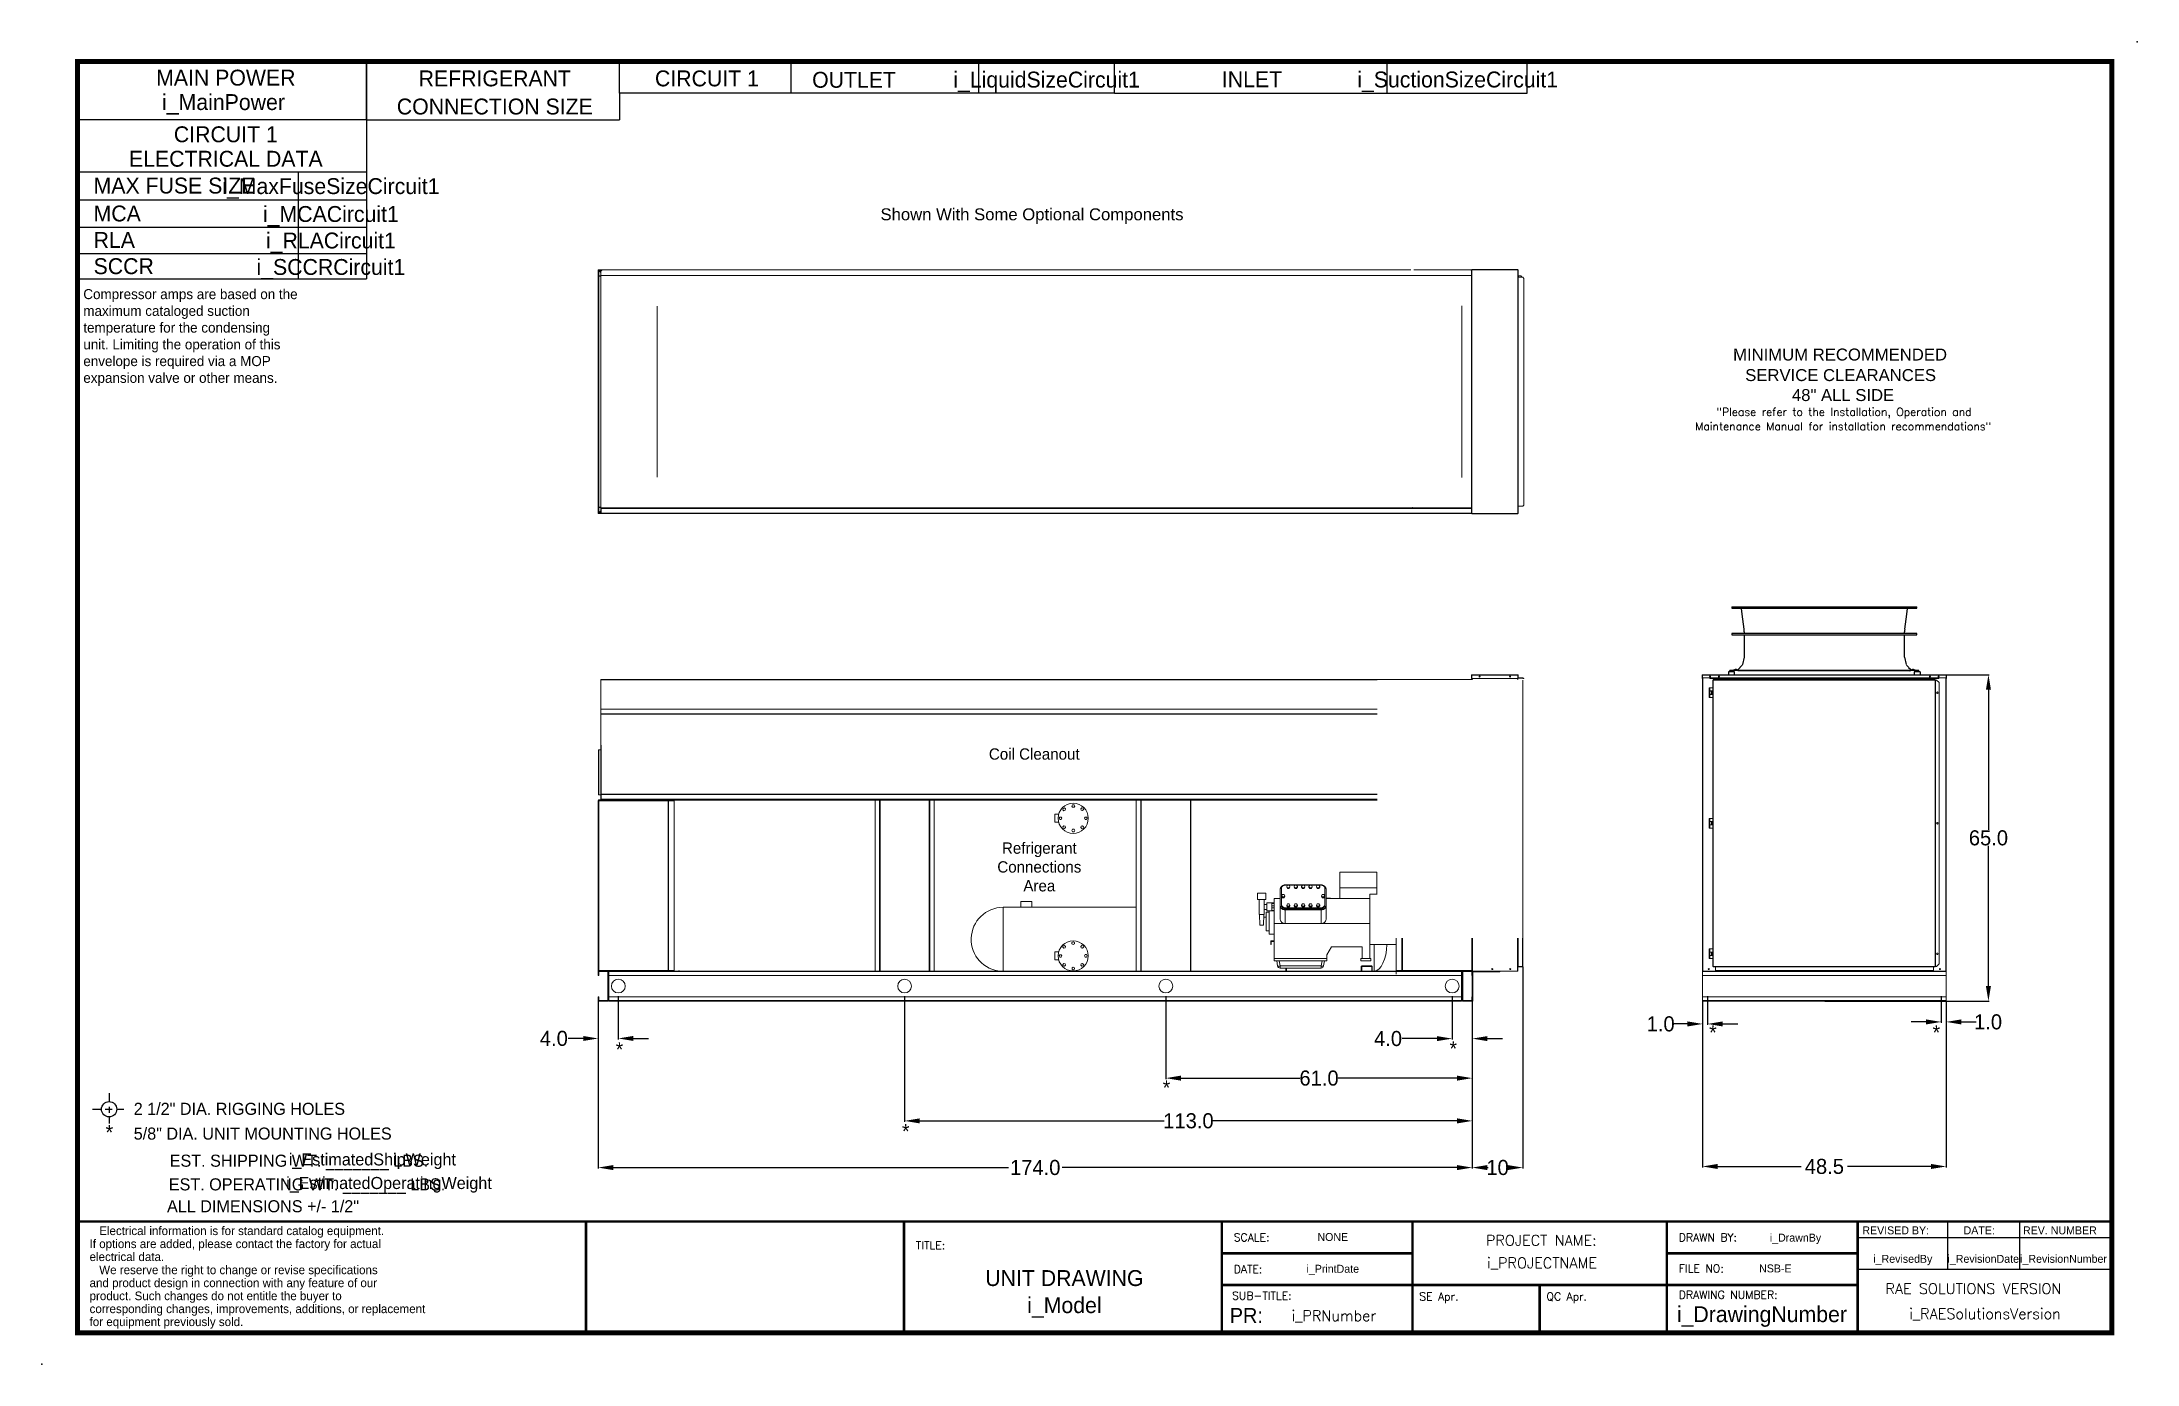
# Model space of a CAD drawing. Header units: inches. Extents: x 3235 to 3652, y -286 to -23.
import ezdxf
from ezdxf.enums import TextEntityAlignment as Align

# ---------------------------------------------------------------- set-up
doc = ezdxf.new("R2010")
doc.units = ezdxf.units.IN
doc.header["$MEASUREMENT"] = 0
doc.header["$PDSIZE"] = -1
for name, color, linetype in [('C1E', 7, 'Continuous'), ('C1RC', 7, 'Continuous'), ('L160', 7, 'Continuous')]:
    doc.layers.add(name, color=color, linetype=linetype)
doc.styles.add('dimentions', font='arial.ttf')
doc.styles.add('SIMPLEX', font='SIMPLEX')
doc.dimstyles.get("Standard").update_dxf_attribs({"dimtxt": 3, "dimasz": 3, "dimexe": 0.18, "dimexo": 0.0625, "dimgap": 0.09, "dimtad": 0, "dimtih": 1, "dimtoh": 1, "dimdec": 1, "dimzin": 0, "dimdsep": 46, "dimtxsty": 'Standard', "dimcen": 0.09, "dimadec": 0, "dimazin": 0, "dimtfac": 1, "dimtdec": 1, "dimtofl": 0, "dimtmove": 0, "dimatfit": 3, "dimfxl": 1, "dimtolj": 1, "dimtzin": 0, "dimarcsym": 0})

msp = doc.modelspace()

# ---------------------------------------------------------------- texts
at = {"color": 7, "lineweight": 25}
for s, height, style, p in [('Shown With Some Optional Components', 2.376, 'dimentions', (3402.33, -58.62)), ('MINIMUM RECOMMENDED', 2.376, 'dimentions', (3572.06, -86.54)), ('SERVICE CLEARANCES', 2.376, 'dimentions', (3574.47, -90.63)), ('48" ALL SIDE ', 2.376, 'dimentions', (3583.77, -94.61)), ('TITLE:', 1.582, 'SIMPLEX', (3409.37, -263.51)), ('SCALE:', 1.582, 'SIMPLEX', (3472.65, -261.93)), ('DRAWN BY:', 1.582, 'SIMPLEX', (3561.25, -261.93)), ('DATE:', 1.582, 'SIMPLEX', (3472.65, -268.26)), ('FILE NO:', 1.582, 'SIMPLEX', (3561.25, -268.11)), ('RAE SOLUTIONS VERSION', 2.1009, 'SIMPLEX', (3602.39, -272.4)), ('SUB-TITLE:', 1.582, 'SIMPLEX', (3472.31, -273.54)), ('SE Apr.', 1.582, 'SIMPLEX', (3509.59, -273.69)), ('QC Apr.', 1.582, 'SIMPLEX', (3534.91, -273.69)), ('DRAWING NUMBER:', 1.582, 'SIMPLEX', (3561.25, -273.35))]:
    msp.add_text(s, height=height, dxfattribs=dict(at, style=style)).set_placement(p)
at = {"color": 7, "lineweight": 25, "style": 'SIMPLEX'}
for s, height, p in [('"Please refer to the Installation, Operation and', 1.5777, (3594.16, -97.57)), ('Maintenance Manual for installation recommendations"', 1.5777, (3593.97, -100.43)), ('PROJECT NAME:', 2.1009, (3533.88, -262.78)), ('i_PROJECTNAME', 2.1009, (3534.04, -267.27)), ('i_RAESolutionsVersion', 2.1009, (3622.21, -277.39)), ('i_PRNumber', 2.101, (3492.59, -277.79))]:
    msp.add_text(s, height=height, dxfattribs=at).set_placement(p, align=Align.CENTER)
at = {"color": 7, "text_generation_flag": 2}
for p in [(3568.8, -221.79), (3351.12, -225.17), (3517.11, -224.99), (3460.02, -232.78), (3408.11, -241.46)]:
    msp.add_text('*', height=2.89, dxfattribs=at).set_placement(p)
at = {"color": 7}
msp.add_text('*', height=2.89, dxfattribs=at).set_placement((3611.78, -221.79))
at = {"color": 7, "lineweight": 25}
for s, height, p in [('2 1/2" DIA. RIGGING HOLES', 2.4047, (3253.67, -236.74)), ('5/8" DIA. UNIT MOUNTING HOLES', 2.4047, (3253.67, -241.67)), ('If options are added, please contact the factory for actual', 1.7226, (3244.88, -263.27)), ('   Electrical information is for standard catalog equipment.', 1.7226, (3244.88, -260.68)), ('REVISED BY:', 1.582, (3597.79, -260.53)), ('DATE:', 1.582, (3617.94, -260.53)), ('REV. NUMBER', 1.582, (3629.77, -260.53)), ('electrical data.', 1.7226, (3244.88, -265.85)), ('   We reserve the right to change or revise specifications', 1.7226, (3244.88, -268.47)), ('and product design in connection with any feature of our', 1.7226, (3244.88, -271.05)), ('corresponding changes, improvements, additions, or replacement ', 1.7226, (3244.88, -276.22)), ('product. Such changes do not entitle the buyer to', 1.7226, (3244.88, -273.64)), ('for equipment previously sold.', 1.7226, (3244.88, -278.8))]:
    msp.add_text(s, height=height, dxfattribs=at).set_placement(p)
for s, height, p in [('*', 2.96, (3248.82, -241.71)), ('EST. SHIPPING WT. _______ LBS.', 2.4047, (3286.57, -247.07)), ('i_EstimatedShipWeight', 2.4074, (3301.18, -246.81)), ('EST. OPERATING WT. _______ LBS.', 2.4047, (3288.17, -251.78)), ('i_EstimatedOperatingWeight', 2.4047, (3304.48, -251.51)), ('ALL DIMENSIONS +/- 1/2"', 2.4047, (3279.41, -256.14)), ('NONE', 1.582, (3492.37, -261.85)), ('i_DrawnBy', 1.582, (3584.48, -261.98)), ('i_PrintDate', 1.582, (3492.37, -268.18)), ('NSB-E', 1.582, (3580.47, -268.11)), ('i_RevisedBy', 1.582, (3605.85, -266.2)), ('i_RevisionDate', 1.582, (3621.86, -266.2)), ('i_RevisionNumber', 1.582, (3637.84, -266.2)), ('UNIT DRAWING', 3.1641, (3438.94, -270.82)), ('i_Model', 3.164, (3438.94, -276.21)), ('i_DrawingNumber', 3.1641, (3577.8, -278.01))]:
    msp.add_text(s, height=height, dxfattribs=at).set_placement(p, align=Align.CENTER)
msp.add_text('PR:', height=2.966, dxfattribs=at).set_placement((3478.46, -278.16), align=Align.RIGHT)
at = {"color": 7, "insert": (3242.89, -72.32), "char_height": 2, "attachment_point": 1}
msp.add_mtext_dynamic_manual_height_columns(' Compressor amps are based on the \\P maximum cataloged suction \\P temperature for the condensing \\P unit. Limiting the operation of this \\P envelope is required via a MOP \\P expansion valve or other means.', width=65.7633, gutter_width=144.43, heights=[29.63], dxfattribs=at)
at = {"color": 7, "char_height": 2.25, "attachment_point": 8}
for s, insert in [('Coil Cleanout', (3432.94, -166.05)), ('Refrigerant\\PConnections\\PArea', (3433.95, -192.28))]:
    msp.add_mtext(s, dxfattribs=dict(at, insert=insert))
at = {"layer": 'C1E', "color": 7, "lineweight": 25}
for s, height, p in [('MAIN POWER', 3.164, (3272, -31.8)), ('i_MainPower', 3.1641, (3271.54, -36.67)), ('CIRCUIT 1', 3.164, (3272, -43.08)), ('ELECTRICAL DATA', 3.1641, (3272, -47.95)), ('i_MaxFuseSizeCircuit1', 3.1641, (3292.92, -53.4)), ('i_MCACircuit1', 3.1641, (3292.92, -58.95)), ('i_RLACircuit1', 3.1641, (3292.92, -64.23)), ('i_SCCRCircuit1', 3.1641, (3292.92, -69.5))]:
    msp.add_text(s, height=height, dxfattribs=at).set_placement(p, align=Align.CENTER)
for s, height, p in [('MAX FUSE SIZE', 3.1641, (3245.68, -53.29)), ('MCA', 3.164, (3245.68, -58.85)), ('RLA', 3.164, (3245.68, -64.12)), ('SCCR', 3.164, (3245.68, -69.34))]:
    msp.add_text(s, height=height, dxfattribs=at).set_placement(p)
at = {"layer": 'C1RC', "color": 7, "lineweight": 25}
for s, height, p in [('REFRIGERANT', 3.1641, (3325.55, -31.95)), ('CIRCUIT 1', 3.164, (3367.78, -31.95)), ('i_LiquidSizeCircuit1', 3.1641, (3435.39, -32.19)), ('INLET', 3.164, (3476.28, -32.13)), ('i_SuctionSizeCircuit1', 3.1641, (3517.23, -32.17)), ('CONNECTION SIZE', 3.1641, (3325.55, -37.55))]:
    msp.add_text(s, height=height, dxfattribs=at).set_placement(p, align=Align.CENTER)
msp.add_text('OUTLET', height=3.164, dxfattribs=at).set_placement((3388.72, -33.18), align=Align.BOTTOM_LEFT)

# ---------------------------------------------------------------- blocks, each defined once
blk = doc.blocks.new('*D2')
at = {"color": 0, "lineweight": -2}
for p, q in [((3516.13, -215.16), (3516.13, -221.74)), ((3520.13, -214.16), (3520.13, -221.74)), ((3513.13, -221.56), (3506.21, -221.56)), ((3523.13, -221.56), (3526.13, -221.56))]:
    blk.add_line(p, q, dxfattribs=at)
at = {"color": 0}
for points in [[(3513.13, -221.06), (3513.13, -222.06), (3516.13, -221.56)], [(3523.13, -221.06), (3523.13, -222.06), (3520.13, -221.56)]]:
    blk.add_solid(points, dxfattribs=at)
at = {"layer": 'Defpoints', "color": 0}
for p in [(3516.13, -215.1), (3520.13, -214.1), (3520.13, -221.56)]:
    blk.add_point(p, dxfattribs=at)
at = {"color": 0, "insert": (3503.37, -221.56), "char_height": 3, "attachment_point": 5}
blk.add_mtext('\\A1;4.0', dxfattribs=at)
blk = doc.blocks.new('*D3')
at = {"color": 0, "lineweight": -2}
for p, q in [((3530.21, -207.26), (3530.21, -247.42)), ((3520.13, -214.16), (3520.13, -247.42)), ((3523.13, -247.24), (3523.33, -247.24)), ((3527.21, -247.24), (3527.01, -247.24))]:
    blk.add_line(p, q, dxfattribs=at)
at = {"color": 0}
for points in [[(3523.13, -246.74), (3523.13, -247.74), (3520.13, -247.24)], [(3527.21, -246.74), (3527.21, -247.74), (3530.21, -247.24)]]:
    blk.add_solid(points, dxfattribs=at)
at = {"layer": 'Defpoints', "color": 0}
for p in [(3530.21, -207.19), (3520.13, -214.1), (3530.21, -247.24)]:
    blk.add_point(p, dxfattribs=at)
at = {"color": 0, "insert": (3525.17, -247.24), "char_height": 3, "attachment_point": 5}
blk.add_mtext('\\A1;10', dxfattribs=at)
blk = doc.blocks.new('*D4')
at = {"color": 0, "lineweight": -2}
for p, q in [((3346.14, -214.06), (3346.14, -221.71)), ((3350.14, -215.16), (3350.14, -221.71)), ((3343.14, -221.53), (3340.14, -221.53)), ((3353.14, -221.53), (3356.14, -221.53))]:
    blk.add_line(p, q, dxfattribs=at)
at = {"color": 0}
for points in [[(3343.14, -221.03), (3343.14, -222.03), (3346.14, -221.53)], [(3353.14, -221.03), (3353.14, -222.03), (3350.14, -221.53)]]:
    blk.add_solid(points, dxfattribs=at)
at = {"layer": 'Defpoints', "color": 0}
for p in [(3346.14, -213.99), (3350.14, -215.1), (3346.14, -221.53)]:
    blk.add_point(p, dxfattribs=at)
at = {"color": 0, "insert": (3337.3, -221.53), "char_height": 3, "attachment_point": 5}
blk.add_mtext('\\A1;4.0', dxfattribs=at)
blk = doc.blocks.new('*D5')
at = {"color": 0, "lineweight": -2}
for p, q in [((3346.14, -217.95), (3346.14, -247.42)), ((3520.13, -218), (3520.13, -247.42)), ((3349.14, -247.24), (3427.79, -247.24)), ((3517.13, -247.24), (3438.47, -247.24))]:
    blk.add_line(p, q, dxfattribs=at)
at = {"color": 0}
for points in [[(3349.14, -246.74), (3349.14, -247.74), (3346.14, -247.24)], [(3517.13, -246.74), (3517.13, -247.74), (3520.13, -247.24)]]:
    blk.add_solid(points, dxfattribs=at)
at = {"layer": 'Defpoints', "color": 0}
for p in [(3346.14, -217.88), (3520.13, -217.94), (3346.14, -247.24)]:
    blk.add_point(p, dxfattribs=at)
at = {"color": 0, "insert": (3433.13, -247.24), "char_height": 3, "attachment_point": 5}
blk.add_mtext('\\A1;174.0', dxfattribs=at)
blk = doc.blocks.new('*D6')
at = {"color": 0, "lineweight": -2}
for p, q in [((3565.98, -214.16), (3565.98, -247.2)), ((3614.48, -214.16), (3614.48, -247.2)), ((3568.98, -247.02), (3585.64, -247.02)), ((3611.48, -247.02), (3594.82, -247.02))]:
    blk.add_line(p, q, dxfattribs=at)
at = {"color": 0}
for points in [[(3568.98, -246.52), (3568.98, -247.52), (3565.98, -247.02)], [(3611.48, -246.52), (3611.48, -247.52), (3614.48, -247.02)]]:
    blk.add_solid(points, dxfattribs=at)
at = {"layer": 'Defpoints', "color": 0}
for p in [(3565.98, -214.1), (3614.48, -214.1), (3565.98, -247.02)]:
    blk.add_point(p, dxfattribs=at)
at = {"color": 0, "insert": (3590.23, -247.02), "char_height": 3, "attachment_point": 5}
blk.add_mtext('\\A1;48.5', dxfattribs=at)
blk = doc.blocks.new('*D7')
at = {"color": 0, "lineweight": -2}
for p, q in [((3614.54, -149.1), (3623.07, -149.1)), ((3622.89, -152.1), (3622.89, -180.01)), ((3622.89, -211.1), (3622.89, -183.19)), ((3590.29, -214.1), (3623.07, -214.1))]:
    blk.add_line(p, q, dxfattribs=at)
at = {"color": 0}
for points in [[(3622.39, -152.1), (3623.39, -152.1), (3622.89, -149.1)], [(3622.39, -211.1), (3623.39, -211.1), (3622.89, -214.1)]]:
    blk.add_solid(points, dxfattribs=at)
at = {"layer": 'Defpoints', "color": 0}
for p in [(3614.48, -149.1), (3622.89, -149.1), (3590.23, -214.1)]:
    blk.add_point(p, dxfattribs=at)
at = {"color": 0, "insert": (3622.89, -181.6), "char_height": 3, "attachment_point": 5}
blk.add_mtext('\\A1;65.0', dxfattribs=at)
blk = doc.blocks.new('*D9')
at = {"color": 0, "lineweight": -2}
for p, q in [((3613.48, -215.16), (3613.48, -218.42)), ((3614.48, -214.06), (3614.48, -218.42)), ((3610.48, -218.24), (3607.48, -218.24)), ((3617.48, -218.24), (3620.48, -218.24))]:
    blk.add_line(p, q, dxfattribs=at)
at = {"color": 0}
for points in [[(3610.48, -217.74), (3610.48, -218.74), (3613.48, -218.24)], [(3617.48, -217.74), (3617.48, -218.74), (3614.48, -218.24)]]:
    blk.add_solid(points, dxfattribs=at)
at = {"layer": 'Defpoints', "color": 0}
for p in [(3613.48, -215.1), (3614.48, -213.99), (3614.48, -218.24)]:
    blk.add_point(p, dxfattribs=at)
at = {"color": 0, "insert": (3622.82, -218.24), "char_height": 3, "attachment_point": 5}
blk.add_mtext('\\A1;1.0', dxfattribs=at)
blk = doc.blocks.new('*D10')
at = {"color": 0, "lineweight": -2}
for p, q in [((3565.98, -214.23), (3565.98, -218.82)), ((3566.98, -215.16), (3566.98, -218.82)), ((3562.98, -218.64), (3559.98, -218.64)), ((3569.98, -218.64), (3572.98, -218.64))]:
    blk.add_line(p, q, dxfattribs=at)
at = {"color": 0}
for points in [[(3562.98, -218.14), (3562.98, -219.14), (3565.98, -218.64)], [(3569.98, -218.14), (3569.98, -219.14), (3566.98, -218.64)]]:
    blk.add_solid(points, dxfattribs=at)
at = {"layer": 'Defpoints', "color": 0}
for p in [(3565.98, -214.16), (3566.98, -215.1), (3565.98, -218.64)]:
    blk.add_point(p, dxfattribs=at)
at = {"color": 0, "insert": (3557.64, -218.64), "char_height": 3, "attachment_point": 5}
blk.add_mtext('\\A1;1.0', dxfattribs=at)
blk = doc.blocks.new('*D11')
at = {"color": 0, "lineweight": -2}
for p, q in [((3459.13, -215.16), (3459.13, -229.61)), ((3520.13, -214.16), (3520.13, -229.61)), ((3462.13, -229.43), (3485.79, -229.43)), ((3517.13, -229.43), (3493.47, -229.43))]:
    blk.add_line(p, q, dxfattribs=at)
at = {"color": 0}
for points in [[(3462.13, -228.93), (3462.13, -229.93), (3459.13, -229.43)], [(3517.13, -228.93), (3517.13, -229.93), (3520.13, -229.43)]]:
    blk.add_solid(points, dxfattribs=at)
at = {"layer": 'Defpoints', "color": 0}
for p in [(3459.13, -215.1), (3520.13, -214.1), (3459.13, -229.43)]:
    blk.add_point(p, dxfattribs=at)
at = {"color": 0, "insert": (3489.63, -229.43), "char_height": 3, "attachment_point": 5}
blk.add_mtext('\\A1;61.0', dxfattribs=at)
blk = doc.blocks.new('*D12')
at = {"color": 0, "lineweight": -2}
for p, q in [((3407.13, -215.16), (3407.13, -238.12)), ((3520.13, -214.16), (3520.13, -238.12)), ((3410.13, -237.94), (3458.79, -237.94)), ((3517.13, -237.94), (3468.47, -237.94))]:
    blk.add_line(p, q, dxfattribs=at)
at = {"color": 0}
for points in [[(3410.13, -237.44), (3410.13, -238.44), (3407.13, -237.94)], [(3517.13, -237.44), (3517.13, -238.44), (3520.13, -237.94)]]:
    blk.add_solid(points, dxfattribs=at)
at = {"layer": 'Defpoints', "color": 0}
for p in [(3407.13, -215.1), (3520.13, -214.1), (3407.13, -237.94)]:
    blk.add_point(p, dxfattribs=at)
at = {"color": 0, "insert": (3463.63, -237.94), "char_height": 3, "attachment_point": 5}
blk.add_mtext('\\A1;113.0', dxfattribs=at)

# ---------------------------------------------------------------- dimensions: what is measured, and where the dimension line sits
at = {"color": 7}
dim = msp.add_linear_dim(base=(3622.89, -149.1), p1=(3590.23, -214.1), p2=(3614.48, -149.1), angle=90, dimstyle='Standard', override={"dimrnd": 0}, dxfattribs=at)
dim.commit()
dim.dimension.update_dxf_attribs({"geometry": '*D7', "text_midpoint": (3622.89, -181.6)})
dim = msp.add_linear_dim(base=(3530.21, -247.24), p1=(3520.13, -214.1), p2=(3530.21, -207.19), angle=180, text='10', dimstyle='Standard', dxfattribs=at)
dim.commit()
dim.dimension.update_dxf_attribs({"geometry": '*D3', "text_midpoint": (3525.17, -247.24)})
for base, p1, p2, picture, middle in [((3346.14, -221.53), (3350.14, -215.1), (3346.14, -213.99), '*D4', (3337.3, -221.53)), ((3565.98, -218.64), (3566.98, -215.1), (3565.98, -214.16), '*D10', (3557.64, -218.64)), ((3565.98, -247.02), (3614.48, -214.1), (3565.98, -214.1), '*D6', (3590.23, -247.02)), ((3614.48, -218.24), (3613.48, -215.1), (3614.48, -213.99), '*D9', (3622.82, -218.24)), ((3346.14, -247.24), (3520.13, -217.94), (3346.14, -217.88), '*D5', (3433.13, -247.24))]:
    dim = msp.add_linear_dim(base=base, p1=p1, p2=p2, angle=180, dimstyle='Standard', dxfattribs=at)
    dim.commit()
    dim.dimension.update_dxf_attribs({"geometry": picture, "text_midpoint": middle})
for base, p2, picture, middle in [((3407.13, -237.94), (3407.13, -215.1), '*D12', (3463.63, -237.94)), ((3459.13, -229.43), (3459.13, -215.1), '*D11', (3489.63, -229.43))]:
    dim = msp.add_linear_dim(base=base, p1=(3520.13, -214.1), p2=p2, dimstyle='Standard', dxfattribs=at)
    dim.commit()
    dim.dimension.update_dxf_attribs({"geometry": picture, "text_midpoint": middle})
dim = msp.add_linear_dim(base=(3520.13, -221.56), p1=(3516.13, -215.1), p2=(3520.13, -214.1), angle=180, dimstyle='Standard', dxfattribs=at)
dim.commit()
dim.dimension.update_dxf_attribs({"geometry": '*D2', "text_midpoint": (3503.37, -221.56), "dimtype": 160})

# ---------------------------------------------------------------- linework, layer by layer
at = {"color": 7, "lineweight": 25}
for p, q in [((3647.47, -280.13), (3647.47, -27)), ((3248.76, -232.39), (3248.76, -233.99)), ((3245.45, -235.63), (3247.07, -235.63)), ((3248, -235.63), (3249.37, -235.63)), ((3248.76, -235.11), (3248.76, -236.32)), ((3248.76, -237.18), (3248.76, -238.44)), ((3250.3, -235.63), (3251.68, -235.63)), ((3343.72, -280.13), (3343.72, -257.98)), ((3407, -280.13), (3407, -257.98)), ((3470.28, -257.98), (3596.84, -257.98)), ((3470.28, -280.13), (3470.28, -257.98)), ((3508.25, -257.98), (3508.25, -280.13)), ((3558.87, -257.98), (3558.87, -270.63)), ((3596.84, -257.98), (3596.84, -280.13)), ((3596.84, -257.98), (3647.47, -257.98)), ((3596.84, -257.98), (3596.84, -261.14)), ((3614.71, -257.98), (3614.71, -267.47)), ((3629.09, -257.98), (3629.09, -267.47)), ((3596.84, -261.14), (3647.47, -261.14)), ((3508.25, -264.31), (3470.28, -264.31)), ((3558.87, -264.31), (3596.84, -264.31)), ((3558.87, -270.63), (3558.87, -264.31)), ((3596.84, -270.63), (3470.28, -270.63)), ((3533.56, -270.63), (3533.56, -280.13)), ((3558.87, -270.63), (3558.87, -280.13)), ((3596.84, -267.47), (3647.47, -267.47))]:
    msp.add_line(p, q, dxfattribs=at)
at = {"color": 7, "linetype": 'Continuous', "lineweight": 25}
for p, q in [((3571.82, -135.6), (3571.82, -135.82)), ((3571.82, -135.6), (3577.21, -135.6)), ((3571.82, -135.6), (3571.82, -135.82)), ((3571.82, -135.6), (3577.21, -135.6)), ((3571.82, -135.82), (3572.47, -135.83)), ((3571.82, -135.82), (3577.21, -135.82)), ((3571.82, -135.82), (3572.47, -135.83)), ((3571.82, -135.82), (3577.21, -135.82)), ((3573.28, -135.84), (3573.52, -135.84)), ((3573.28, -135.84), (3573.52, -135.84)), ((3573.68, -135.97), (3573.74, -136.43)), ((3573.68, -135.97), (3573.74, -136.43)), ((3573.72, -136.43), (3573.81, -137.06)), ((3573.72, -136.43), (3573.81, -137.06)), ((3573.81, -137.06), (3574.22, -140.02)), ((3573.81, -137.06), (3574.22, -140.02)), ((3577.21, -135.6), (3608.63, -135.6)), ((3577.21, -135.6), (3608.63, -135.6)), ((3577.21, -135.82), (3608.63, -135.82)), ((3577.21, -135.82), (3608.63, -135.82)), ((3606.23, -140.02), (3606.65, -137.06)), ((3606.23, -140.02), (3606.65, -137.06)), ((3606.64, -137.06), (3606.73, -136.43)), ((3606.64, -137.06), (3606.73, -136.43)), ((3606.71, -136.43), (3606.78, -135.97)), ((3606.71, -136.43), (3606.78, -135.97)), ((3606.93, -135.84), (3607.17, -135.84)), ((3606.93, -135.84), (3607.17, -135.84)), ((3607.98, -135.83), (3608.63, -135.82)), ((3607.98, -135.83), (3608.63, -135.82)), ((3608.63, -135.82), (3608.63, -135.6)), ((3608.63, -135.82), (3608.63, -135.6)), ((3574.26, -140.9), (3571.82, -140.92)), ((3574.26, -140.9), (3571.82, -140.92)), ((3571.82, -140.92), (3571.82, -141.13)), ((3571.82, -140.92), (3571.82, -141.13)), ((3571.82, -141.13), (3574.26, -141.16)), ((3571.82, -141.13), (3574.26, -141.16)), ((3574.26, -140.56), (3574.26, -140.9)), ((3574.26, -140.56), (3574.26, -140.9)), ((3608.63, -140.92), (3574.26, -140.9)), ((3608.63, -140.92), (3574.26, -140.9)), ((3574.26, -141.16), (3608.63, -141.13)), ((3574.26, -141.16), (3608.63, -141.13)), ((3574.26, -141.16), (3574.26, -145.62)), ((3574.26, -141.16), (3574.26, -145.62)), ((3606.19, -140.9), (3606.19, -140.56)), ((3606.19, -140.9), (3606.19, -140.56)), ((3606.19, -145.62), (3606.19, -141.16)), ((3606.19, -145.62), (3606.19, -141.16)), ((3608.63, -141.13), (3608.63, -140.92)), ((3608.63, -141.13), (3608.63, -140.92)), ((3574.26, -145.62), (3573.93, -147.05)), ((3574.26, -145.62), (3573.93, -147.05)), ((3606.19, -145.62), (3606.52, -147.05)), ((3606.19, -145.62), (3606.52, -147.05)), ((3571.13, -148.51), (3571.13, -149.1)), ((3572.31, -148.51), (3571.13, -148.51)), ((3571.13, -148.51), (3571.13, -149.1)), ((3572.31, -148.51), (3571.13, -148.51)), ((3571.13, -149.1), (3572.31, -149.1)), ((3571.13, -149.1), (3572.31, -149.1)), ((3571.51, -148.28), (3571.42, -148.28)), ((3571.42, -148.28), (3571.42, -148.28)), ((3571.42, -148.28), (3571.43, -148.45)), ((3571.51, -148.28), (3571.42, -148.28)), ((3571.42, -148.28), (3571.42, -148.28)), ((3571.42, -148.28), (3571.43, -148.45)), ((3571.45, -148.45), (3571.44, -148.28)), ((3571.45, -148.45), (3571.44, -148.28)), ((3572.15, -148.27), (3571.51, -148.28)), ((3572.15, -148.27), (3571.51, -148.28)), ((3572.15, -148.2), (3572.15, -148.28)), ((3572.28, -148.2), (3572.15, -148.2)), ((3572.15, -148.2), (3572.15, -148.28)), ((3572.28, -148.2), (3572.15, -148.2)), ((3572.16, -148.28), (3572.16, -148.28)), ((3572.22, -148.28), (3572.16, -148.28)), ((3572.16, -148.28), (3572.16, -148.28)), ((3572.22, -148.28), (3572.16, -148.28)), ((3573.02, -148.2), (3572.28, -148.2)), ((3573.02, -148.2), (3572.28, -148.2)), ((3572.31, -149.1), (3572.31, -148.51)), ((3572.31, -149.1), (3572.31, -148.51)), ((3572.31, -149.1), (3608.14, -149.1)), ((3572.31, -149.1), (3608.14, -149.1)), ((3572.35, -148.16), (3572.35, -148.2)), ((3572.42, -148.16), (3572.35, -148.16)), ((3572.35, -148.16), (3572.35, -148.2)), ((3572.42, -148.16), (3572.35, -148.16)), ((3572.82, -148.16), (3572.42, -148.16)), ((3572.82, -148.16), (3572.42, -148.16)), ((3572.49, -148.08), (3572.49, -148.08)), ((3572.49, -148.08), (3572.49, -148.08)), ((3572.49, -148.08), (3572.49, -148.08)), ((3572.49, -148.08), (3572.49, -148.08)), ((3572.5, -148.08), (3572.5, -148.08)), ((3572.5, -148.08), (3572.51, -148.08)), ((3572.5, -148.08), (3572.5, -148.08)), ((3572.5, -148.08), (3572.51, -148.08)), ((3572.51, -148.08), (3572.51, -148.08)), ((3572.51, -148.08), (3572.51, -148.08)), ((3572.53, -148.08), (3572.53, -148.08)), ((3572.53, -148.08), (3572.53, -148.08)), ((3572.6, -148.08), (3572.6, -148.08)), ((3572.6, -148.08), (3572.6, -148.08)), ((3572.63, -148.08), (3572.63, -148.08)), ((3572.63, -148.08), (3572.63, -148.08)), ((3572.68, -148.08), (3572.68, -148.08)), ((3572.68, -148.08), (3572.68, -148.08)), ((3572.69, -148.08), (3572.69, -148.08)), ((3572.69, -148.08), (3572.69, -148.08)), ((3572.82, -148.17), (3573.11, -148.01)), ((3572.82, -148.17), (3573.11, -148.01)), ((3572.82, -148.2), (3572.82, -148.16)), ((3572.82, -148.2), (3572.82, -148.16)), ((3573.02, -148.28), (3573.02, -148.2)), ((3573.02, -148.28), (3573.02, -148.2)), ((3573.02, -148.24), (3607.44, -148.24)), ((3573.02, -148.24), (3607.44, -148.24)), ((3607.44, -148.27), (3573.02, -148.27)), ((3607.44, -148.27), (3573.02, -148.27)), ((3573.11, -148.01), (3573.44, -147.68)), ((3573.11, -148.01), (3573.44, -147.68)), ((3573.89, -147.22), (3573.42, -147.68)), ((3573.89, -147.22), (3573.42, -147.68)), ((3573.93, -147.05), (3573.89, -147.22)), ((3573.93, -147.05), (3573.89, -147.22)), ((3607.03, -147.68), (3606.56, -147.22)), ((3607.03, -147.68), (3606.56, -147.22)), ((3607.01, -147.68), (3607.35, -148.01)), ((3607.01, -147.68), (3607.35, -148.01)), ((3607.26, -148.51), (3607.26, -148.51)), ((3607.26, -148.51), (3607.26, -148.51)), ((3607.35, -148.01), (3607.64, -148.17)), ((3607.35, -148.01), (3607.64, -148.17)), ((3607.44, -148.2), (3607.44, -148.28)), ((3607.56, -148.2), (3607.44, -148.2)), ((3607.44, -148.2), (3607.44, -148.28)), ((3607.56, -148.2), (3607.44, -148.2)), ((3608.3, -148.2), (3607.56, -148.2)), ((3608.3, -148.2), (3607.56, -148.2)), ((3607.64, -148.16), (3607.63, -148.2)), ((3607.64, -148.16), (3607.63, -148.2)), ((3607.7, -148.16), (3607.64, -148.16)), ((3607.7, -148.16), (3607.64, -148.16)), ((3608.1, -148.16), (3607.7, -148.16)), ((3608.1, -148.16), (3607.7, -148.16)), ((3607.95, -148.08), (3607.95, -148.08)), ((3607.95, -148.08), (3607.95, -148.08)), ((3608.1, -148.2), (3608.1, -148.16)), ((3608.1, -148.2), (3608.1, -148.16)), ((3608.14, -148.51), (3608.14, -149.1)), ((3609.32, -148.51), (3608.14, -148.51)), ((3608.14, -148.51), (3608.14, -149.1)), ((3609.32, -148.51), (3608.14, -148.51)), ((3608.14, -149.1), (3609.32, -149.1)), ((3608.14, -149.1), (3609.32, -149.1)), ((3608.29, -148.28), (3608.24, -148.28)), ((3608.29, -148.28), (3608.24, -148.28)), ((3608.3, -148.28), (3608.29, -148.28)), ((3608.3, -148.28), (3608.29, -148.28)), ((3608.3, -148.28), (3608.3, -148.2)), ((3608.3, -148.28), (3608.3, -148.2)), ((3608.95, -148.28), (3608.3, -148.27)), ((3608.95, -148.28), (3608.3, -148.27)), ((3609.03, -148.28), (3608.95, -148.28)), ((3609.03, -148.28), (3608.95, -148.28)), ((3609.01, -148.45), (3609.01, -148.28)), ((3609.01, -148.45), (3609.01, -148.28)), ((3609.03, -148.45), (3609.03, -148.28)), ((3609.03, -148.45), (3609.03, -148.28)), ((3609.32, -148.51), (3609.32, -149.1)), ((3609.32, -148.51), (3609.32, -149.1))]:
    msp.add_line(p, q, dxfattribs=at)
at = {"color": 7, "linetype": 'Continuous', "lineweight": 15}
for p, q in [((3565.98, -149.18), (3565.9, -149.18)), ((3565.9, -149.85), (3565.9, -149.18)), ((3565.9, -149.85), (3565.98, -149.85)), ((3565.98, -149.1), (3614.48, -149.1)), ((3565.98, -149.18), (3565.98, -149.1)), ((3565.98, -149.18), (3614.48, -149.18)), ((3565.98, -149.71), (3565.98, -149.18)), ((3565.98, -149.85), (3565.98, -149.18)), ((3565.98, -149.71), (3567.41, -149.71)), ((3565.98, -149.71), (3565.98, -208.1)), ((3566.05, -208.1), (3566.05, -149.71)), ((3613.04, -149.71), (3567.41, -149.71)), ((3567.41, -149.75), (3567.41, -149.71)), ((3567.41, -149.71), (3613.04, -149.71)), ((3567.41, -149.71), (3567.41, -149.71)), ((3567.41, -149.75), (3567.67, -149.76)), ((3567.41, -149.75), (3567.41, -149.83)), ((3567.41, -149.83), (3567.67, -149.84)), ((3612.79, -149.76), (3567.67, -149.76)), ((3567.67, -149.76), (3567.67, -149.84)), ((3612.79, -149.84), (3567.67, -149.84)), ((3568.08, -150.16), (3568.08, -150.08)), ((3568.08, -150.08), (3612.26, -150.08)), ((3568.53, -150.08), (3568.53, -149.84)), ((3611.93, -149.84), (3611.93, -150.08)), ((3612.26, -150.08), (3612.26, -150.16)), ((3612.79, -149.76), (3613.04, -149.75)), ((3612.79, -149.76), (3612.79, -149.84)), ((3612.79, -149.84), (3613.04, -149.83)), ((3613.04, -149.71), (3613.04, -149.75)), ((3613.04, -149.71), (3613.04, -149.71)), ((3613.04, -149.71), (3614.48, -149.71)), ((3613.04, -149.75), (3613.04, -149.83)), ((3614.4, -149.71), (3614.4, -208.1)), ((3614.48, -149.18), (3614.48, -149.1)), ((3614.48, -149.71), (3614.48, -149.18)), ((3614.48, -149.18), (3614.55, -149.18)), ((3614.48, -149.18), (3614.48, -149.85)), ((3614.48, -149.71), (3614.48, -208.1)), ((3614.55, -149.85), (3614.48, -149.85)), ((3614.55, -149.18), (3614.55, -149.85)), ((3567.28, -152.34), (3567.28, -151.71)), ((3567.28, -151.71), (3567.4, -151.71)), ((3567.4, -152.34), (3567.28, -152.34)), ((3567.28, -152.99), (3567.28, -152.36)), ((3567.28, -152.36), (3567.4, -152.36)), ((3567.4, -152.99), (3567.28, -152.99)), ((3567.28, -153.64), (3567.28, -153.01)), ((3567.28, -153.01), (3567.4, -153.01)), ((3567.4, -153.64), (3567.28, -153.64)), ((3567.4, -151.71), (3567.4, -152.34)), ((3567.4, -151.71), (3568, -151.71)), ((3567.4, -152.34), (3568, -152.34)), ((3567.4, -152.36), (3567.4, -152.99)), ((3567.4, -152.36), (3567.78, -152.36)), ((3567.78, -152.99), (3567.4, -152.99)), ((3567.4, -153.01), (3567.4, -153.64)), ((3567.4, -153.01), (3568, -153.01)), ((3567.4, -153.64), (3568, -153.64)), ((3567.43, -152.34), (3567.43, -152.36)), ((3567.43, -152.99), (3567.43, -153.01)), ((3567.75, -152.36), (3567.75, -152.34)), ((3567.75, -153.01), (3567.75, -152.99)), ((3567.78, -152.99), (3567.78, -152.36)), ((3567.78, -152.36), (3567.91, -152.36)), ((3567.91, -152.99), (3567.78, -152.99)), ((3567.91, -152.36), (3567.91, -152.99)), ((3568, -150.16), (3568, -207.19)), ((3568, -150.16), (3568.08, -150.16)), ((3568.08, -150.16), (3568.08, -207.19)), ((3568.08, -150.16), (3612.26, -150.16)), ((3612.26, -150.16), (3612.26, -207.19)), ((3612.26, -150.16), (3612.34, -150.16)), ((3612.34, -150.16), (3612.34, -207.19)), ((3612.34, -207.19), (3612.34, -150.16)), ((3612.34, -150.16), (3612.34, -150.16)), ((3612.58, -150.16), (3612.34, -150.16)), ((3612.58, -150.16), (3613.08, -150.66)), ((3613.08, -206.69), (3613.08, -150.66)), ((3437.03, -176.9), (3437.03, -178.47)), ((3437.8, -176.9), (3437.03, -176.9)), ((3437.03, -178.47), (3437.8, -178.47)), ((3567.28, -178.34), (3567.28, -177.71)), ((3567.28, -177.71), (3567.4, -177.71)), ((3567.4, -178.34), (3567.28, -178.34)), ((3567.28, -178.99), (3567.28, -178.36)), ((3567.28, -178.36), (3567.4, -178.36)), ((3567.4, -178.99), (3567.28, -178.99)), ((3567.28, -179.64), (3567.28, -179.01)), ((3567.28, -179.01), (3567.4, -179.01)), ((3567.4, -177.71), (3567.4, -178.34)), ((3567.4, -177.71), (3568, -177.71)), ((3567.4, -178.34), (3568, -178.34)), ((3567.4, -178.36), (3567.4, -178.99)), ((3567.4, -178.36), (3567.78, -178.36)), ((3567.78, -178.99), (3567.4, -178.99)), ((3567.4, -179.01), (3567.4, -179.64)), ((3567.4, -179.01), (3568, -179.01)), ((3567.43, -178.34), (3567.43, -178.36)), ((3567.43, -178.99), (3567.43, -179.01)), ((3567.75, -178.36), (3567.75, -178.34)), ((3567.75, -179.01), (3567.75, -178.99)), ((3567.78, -178.99), (3567.78, -178.36)), ((3567.78, -178.36), (3567.91, -178.36)), ((3567.91, -178.99), (3567.78, -178.99)), ((3567.91, -178.36), (3567.91, -178.99)), ((3567.4, -179.64), (3567.28, -179.64)), ((3567.4, -179.64), (3568, -179.64)), ((3437.03, -204.3), (3437.03, -205.87)), ((3437.8, -204.3), (3437.03, -204.3)), ((3567.28, -204.34), (3567.28, -203.71)), ((3567.28, -203.71), (3567.4, -203.71)), ((3567.4, -204.34), (3567.28, -204.34)), ((3567.28, -204.99), (3567.28, -204.36)), ((3567.28, -204.36), (3567.4, -204.36)), ((3567.4, -203.71), (3567.4, -204.34)), ((3567.4, -203.71), (3568, -203.71)), ((3567.4, -204.34), (3568, -204.34)), ((3567.4, -204.36), (3567.4, -204.99)), ((3567.4, -204.36), (3567.78, -204.36)), ((3567.43, -204.34), (3567.43, -204.36)), ((3567.75, -204.36), (3567.75, -204.34)), ((3567.78, -204.99), (3567.78, -204.36)), ((3567.78, -204.36), (3567.91, -204.36)), ((3567.91, -204.36), (3567.91, -204.99)), ((3437.03, -205.87), (3437.8, -205.87)), ((3565.98, -208.1), (3566.05, -208.1)), ((3565.98, -208.1), (3565.98, -208.21)), ((3565.98, -208.21), (3565.98, -208.98)), ((3565.98, -208.21), (3614.48, -208.21)), ((3566.05, -208.1), (3568.53, -208.1)), ((3567.4, -204.99), (3567.28, -204.99)), ((3567.28, -205.64), (3567.28, -205.01)), ((3567.28, -205.01), (3567.4, -205.01)), ((3567.4, -205.64), (3567.28, -205.64)), ((3567.78, -204.99), (3567.4, -204.99)), ((3567.4, -205.01), (3567.4, -205.64)), ((3567.4, -205.01), (3568, -205.01)), ((3567.4, -205.64), (3568, -205.64)), ((3567.43, -204.99), (3567.43, -205.01)), ((3567.75, -205.01), (3567.75, -204.99)), ((3567.91, -204.99), (3567.78, -204.99)), ((3568, -207.19), (3568.08, -207.19)), ((3568.08, -207.19), (3612.26, -207.19)), ((3568.08, -207.27), (3568.08, -207.19)), ((3612.26, -207.27), (3568.08, -207.27)), ((3568.53, -208.1), (3568.53, -207.27)), ((3568.53, -208.02), (3611.93, -208.02)), ((3568.53, -208.1), (3611.93, -208.1)), ((3611.93, -207.27), (3611.93, -208.1)), ((3611.93, -208.1), (3614.4, -208.1)), ((3612.26, -207.19), (3612.34, -207.19)), ((3612.26, -207.19), (3612.26, -207.27)), ((3612.34, -207.19), (3612.34, -207.19)), ((3612.34, -207.19), (3612.58, -207.19)), ((3613.08, -206.69), (3612.58, -207.19)), ((3614.4, -208.1), (3614.48, -208.1)), ((3614.48, -208.1), (3614.48, -208.21)), ((3614.48, -208.21), (3614.48, -208.98)), ((3565.98, -208.98), (3614.48, -208.98)), ((3565.98, -213.23), (3565.98, -208.98)), ((3614.48, -213.23), (3614.48, -208.98)), ((3565.98, -213.23), (3614.48, -213.23)), ((3565.98, -213.23), (3565.98, -213.99)), ((3565.98, -213.99), (3565.98, -214.1)), ((3565.98, -213.99), (3614.48, -213.99)), ((3565.98, -214.1), (3614.48, -214.1)), ((3604.48, -214.1), (3614.48, -214.1)), ((3614.48, -213.23), (3614.48, -213.99)), ((3614.48, -213.99), (3614.48, -214.1))]:
    msp.add_line(p, q, dxfattribs=at)
at = {"color": 7}
for p, q in [((3350.14, -213.1), (3350.14, -215.1)), ((3350.14, -213.1), (3350.14, -215.1)), ((3407.13, -213.1), (3407.13, -215.1)), ((3459.13, -213.1), (3459.13, -215.1)), ((3516.13, -213.1), (3516.13, -215.1)), ((3516.13, -213.1), (3516.13, -215.1)), ((3566.98, -213.1), (3566.98, -215.1)), ((3613.48, -213.1), (3613.48, -215.1)), ((3614.48, -214.1), (3613.48, -214.1))]:
    msp.add_line(p, q, dxfattribs=at)
at = {"color": 7, "lineweight": 25}
for points, const_width in [([(3242.47, -280.13), (3647.47, -280.13), (3647.47, -27), (3242.47, -27), (3242.47, -280.13)], 1.01), ([(3344.32, -257.98), (3242.47, -257.98)], 0.506), ([(3647.47, -257.98), (3343.72, -257.98), (3343.72, -280.13)], 0.506), ([(3407, -257.98), (3407, -280.13)], 0.506), ([(3470.28, -257.98), (3470.28, -280.13)], 0.506), ([(3508.25, -257.98), (3508.25, -280.13)], 0.506), ([(3558.87, -257.98), (3558.87, -280.13)], 0.506), ([(3596.84, -280.13), (3596.84, -257.98), (3647.47, -257.98)], 0.506), ([(3508.25, -264.31), (3470.28, -264.31)], 0.506), ([(3596.84, -264.31), (3558.87, -264.31), (3558.87, -280.13)], 0.506), ([(3596.84, -270.63), (3470.28, -270.63)], 0.506), ([(3533.56, -270.63), (3533.56, -280.13)], 0.506)]:
    msp.add_lwpolyline(points, dxfattribs=dict(at, const_width=const_width))
at = {"color": 7, "linetype": 'Continuous', "lineweight": 15}
for points in [[(3441, -175.25), (3440.86, -175.49), (3440.58, -175.49), (3440.44, -175.25), (3440.58, -175.01), (3440.86, -175.01)], [(3438.45, -177.69), (3438.31, -177.94), (3438.03, -177.94), (3437.89, -177.69), (3438.03, -177.45), (3438.31, -177.45)], [(3439.1, -176.1), (3438.83, -176.18), (3438.63, -175.98), (3438.71, -175.71), (3438.98, -175.64), (3439.17, -175.83)], [(3439.11, -179.28), (3439.18, -179.55), (3438.99, -179.75), (3438.71, -179.67), (3438.64, -179.4), (3438.84, -179.2)], [(3442.28, -176.1), (3442.2, -175.82), (3442.4, -175.63), (3442.67, -175.7), (3442.74, -175.97), (3442.55, -176.17)], [(3442.28, -179.27), (3442.55, -179.2), (3442.75, -179.39), (3442.68, -179.66), (3442.41, -179.74), (3442.21, -179.54)], [(3442.94, -177.68), (3443.08, -177.44), (3443.36, -177.44), (3443.5, -177.68), (3443.36, -177.92), (3443.08, -177.92)], [(3441, -180.12), (3440.86, -179.88), (3440.58, -179.88), (3440.44, -180.12), (3440.58, -180.37), (3440.86, -180.37)], [(3439.1, -203.5), (3438.83, -203.58), (3438.63, -203.38), (3438.71, -203.11), (3438.98, -203.03), (3439.17, -203.23)], [(3442.28, -203.49), (3442.2, -203.22), (3442.4, -203.03), (3442.67, -203.1), (3442.74, -203.37), (3442.55, -203.57)], [(3438.45, -205.09), (3438.31, -205.33), (3438.03, -205.33), (3437.89, -205.09), (3438.03, -204.85), (3438.31, -204.85)], [(3439.11, -206.68), (3439.18, -206.95), (3438.99, -207.15), (3438.71, -207.07), (3438.64, -206.8), (3438.84, -206.6)], [(3442.28, -206.67), (3442.55, -206.6), (3442.75, -206.79), (3442.68, -207.06), (3442.41, -207.14), (3442.21, -206.94)], [(3442.94, -205.08), (3443.08, -204.84), (3443.36, -204.84), (3443.5, -205.08), (3443.36, -205.32), (3443.08, -205.32)]]:
    msp.add_lwpolyline(points, close=True, dxfattribs=at)
for centre, radius in [((3567.48, -149.48), 0.0995), ((3569.23, -149.48), 0.0995), ((3611.23, -149.48), 0.0995), ((3612.98, -149.48), 0.0995), ((3612.72, -152.68), 0.156), ((3440.69, -177.69), 3), ((3612.72, -178.68), 0.156), ((3440.69, -205.09), 3), ((3567.23, -207.73), 0.0995), ((3612.72, -204.68), 0.156), ((3613.23, -207.73), 0.0995)]:
    msp.add_circle(centre, radius, dxfattribs=at)
at = {"color": 7, "lineweight": 25}
msp.add_circle((3248.76, -235.63), 1.52, dxfattribs=at)
at = {"color": 7, "linetype": 'Continuous', "lineweight": 25}
for centre, radius, start, end in [((3570.33, -140.56), 3.94, 0, 8.0002), ((3570.33, -140.56), 3.94, 0, 8.0002), ((3610.13, -140.56), 3.94, 171.9998, 180), ((3610.13, -140.56), 3.94, 171.9998, 180), ((3571.49, -148.45), 0.0591, 181, 270), ((3571.49, -148.45), 0.0591, 181, 270), ((3607.87, -148.38), 0.316, 111.9844, 137.4745), ((3607.87, -148.38), 0.316, 111.9844, 137.4745), ((3607.87, -148.38), 0.316, 42.5255, 68.0514), ((3607.87, -148.38), 0.316, 42.5255, 68.0514)]:
    msp.add_arc(centre, radius, start, end, dxfattribs=at)
at = {"color": 7, "linetype": 'Continuous', "lineweight": 15}
for centre, radius, start, end in [((3565.98, -149.18), 0.0757, 90, 180), ((3565.98, -149.18), 0.001, 90, 180), ((3614.48, -149.18), 0.0757, 0, 90), ((3614.48, -149.18), 0.001, 0, 90)]:
    msp.add_arc(centre, radius, start, end, dxfattribs=at)
at = {"color": 7, "linetype": 'Continuous', "lineweight": 25}
for points, knots in [([(3572.47, -135.83), (3572.47, -135.83), (3572.48, -135.83), (3572.51, -135.83), (3572.56, -135.83), (3572.63, -135.83), (3572.72, -135.83), (3572.83, -135.83), (3572.95, -135.83), (3573.09, -135.84), (3573.2, -135.84), (3573.26, -135.84), (3573.28, -135.84)], [0, 0, 0, 0, 0.085907, 0.192945, 0.303087, 0.410126, 0.520268, 0.62731, 0.737455, 0.844501, 0.954651, 1, 1, 1, 1]), ([(3572.47, -135.83), (3572.47, -135.83), (3572.48, -135.83), (3572.51, -135.83), (3572.56, -135.83), (3572.63, -135.83), (3572.72, -135.83), (3572.83, -135.83), (3572.95, -135.83), (3573.09, -135.84), (3573.2, -135.84), (3573.26, -135.84), (3573.28, -135.84)], [0, 0, 0, 0, 0.085907, 0.192945, 0.303087, 0.410126, 0.520268, 0.62731, 0.737455, 0.844501, 0.954651, 1, 1, 1, 1]), ([(3572.61, -135.83), (3572.63, -135.83), (3572.66, -135.83), (3572.73, -135.83), (3572.81, -135.83), (3572.9, -135.83), (3572.98, -135.83), (3573.05, -135.83), (3573.09, -135.83), (3573.11, -135.83), (3573.1, -135.83), (3573.08, -135.83), (3573.05, -135.83), (3572.98, -135.83), (3572.89, -135.83), (3572.81, -135.83), (3572.72, -135.83), (3572.66, -135.83), (3572.61, -135.83), (3572.59, -135.83), (3572.6, -135.83), (3572.61, -135.83), (3572.61, -135.83)], [0, 0, 0, 0, 0.053684, 0.107369, 0.161054, 0.214742, 0.268431, 0.32212, 0.375808, 0.429494, 0.483179, 0.5, 0.553684, 0.607368, 0.661054, 0.714742, 0.768431, 0.82212, 0.875808, 0.929494, 0.983178, 1, 1, 1, 1]), ([(3572.61, -135.83), (3572.63, -135.83), (3572.66, -135.83), (3572.73, -135.83), (3572.81, -135.83), (3572.9, -135.83), (3572.98, -135.83), (3573.05, -135.83), (3573.09, -135.83), (3573.11, -135.83), (3573.1, -135.83), (3573.08, -135.83), (3573.05, -135.83), (3572.98, -135.83), (3572.89, -135.83), (3572.81, -135.83), (3572.72, -135.83), (3572.66, -135.83), (3572.61, -135.83), (3572.59, -135.83), (3572.6, -135.83), (3572.61, -135.83), (3572.61, -135.83)], [0, 0, 0, 0, 0.053684, 0.107369, 0.161054, 0.214742, 0.268431, 0.32212, 0.375808, 0.429494, 0.483179, 0.5, 0.553684, 0.607368, 0.661054, 0.714742, 0.768431, 0.82212, 0.875808, 0.929494, 0.983178, 1, 1, 1, 1]), ([(3573.68, -135.97), (3573.67, -135.96), (3573.67, -135.92), (3573.63, -135.88), (3573.59, -135.85), (3573.55, -135.84), (3573.53, -135.84), (3573.52, -135.84)], [0, 0, 0, 0, 0.236553, 0.473094, 0.709954, 0.947343, 1, 1, 1, 1]), ([(3573.68, -135.97), (3573.67, -135.96), (3573.67, -135.92), (3573.63, -135.88), (3573.59, -135.85), (3573.55, -135.84), (3573.53, -135.84), (3573.52, -135.84)], [0, 0, 0, 0, 0.236553, 0.473094, 0.709954, 0.947343, 1, 1, 1, 1]), ([(3575.32, -135.83), (3575.34, -135.83), (3575.38, -135.83), (3575.47, -135.83), (3575.56, -135.83), (3575.64, -135.83), (3575.7, -135.83), (3575.74, -135.83), (3575.76, -135.83), (3575.74, -135.83), (3575.71, -135.83), (3575.66, -135.83), (3575.61, -135.83), (3575.53, -135.83), (3575.44, -135.83), (3575.36, -135.83), (3575.29, -135.83), (3575.25, -135.83), (3575.24, -135.83), (3575.25, -135.83), (3575.28, -135.83), (3575.31, -135.83), (3575.32, -135.83)], [0, 0, 0, 0, 0.053685, 0.107369, 0.161054, 0.214742, 0.268431, 0.32212, 0.375808, 0.429494, 0.483179, 0.5, 0.553684, 0.607369, 0.661054, 0.714742, 0.768431, 0.82212, 0.875808, 0.929494, 0.983179, 1, 1, 1, 1]), ([(3575.32, -135.83), (3575.34, -135.83), (3575.38, -135.83), (3575.47, -135.83), (3575.56, -135.83), (3575.64, -135.83), (3575.7, -135.83), (3575.74, -135.83), (3575.76, -135.83), (3575.74, -135.83), (3575.71, -135.83), (3575.66, -135.83), (3575.61, -135.83), (3575.53, -135.83), (3575.44, -135.83), (3575.36, -135.83), (3575.29, -135.83), (3575.25, -135.83), (3575.24, -135.83), (3575.25, -135.83), (3575.28, -135.83), (3575.31, -135.83), (3575.32, -135.83)], [0, 0, 0, 0, 0.053685, 0.107369, 0.161054, 0.214742, 0.268431, 0.32212, 0.375808, 0.429494, 0.483179, 0.5, 0.553684, 0.607369, 0.661054, 0.714742, 0.768431, 0.82212, 0.875808, 0.929494, 0.983179, 1, 1, 1, 1]), ([(3580.29, -135.83), (3580.31, -135.83), (3580.37, -135.83), (3580.46, -135.83), (3580.54, -135.83), (3580.6, -135.83), (3580.64, -135.83), (3580.65, -135.83), (3580.63, -135.83), (3580.58, -135.83), (3580.52, -135.83), (3580.47, -135.83), (3580.4, -135.83), (3580.31, -135.83), (3580.23, -135.83), (3580.17, -135.83), (3580.13, -135.83), (3580.12, -135.83), (3580.14, -135.83), (3580.19, -135.83), (3580.24, -135.83), (3580.28, -135.83), (3580.29, -135.83)], [0, 0, 0, 0, 0.053684, 0.107369, 0.161054, 0.214742, 0.268431, 0.32212, 0.375808, 0.429494, 0.483178, 0.5, 0.553684, 0.607369, 0.661055, 0.714742, 0.768431, 0.82212, 0.875808, 0.929494, 0.983179, 1, 1, 1, 1]), ([(3580.29, -135.83), (3580.31, -135.83), (3580.37, -135.83), (3580.46, -135.83), (3580.54, -135.83), (3580.6, -135.83), (3580.64, -135.83), (3580.65, -135.83), (3580.63, -135.83), (3580.58, -135.83), (3580.52, -135.83), (3580.47, -135.83), (3580.4, -135.83), (3580.31, -135.83), (3580.23, -135.83), (3580.17, -135.83), (3580.13, -135.83), (3580.12, -135.83), (3580.14, -135.83), (3580.19, -135.83), (3580.24, -135.83), (3580.28, -135.83), (3580.29, -135.83)], [0, 0, 0, 0, 0.053684, 0.107369, 0.161054, 0.214742, 0.268431, 0.32212, 0.375808, 0.429494, 0.483178, 0.5, 0.553684, 0.607369, 0.661055, 0.714742, 0.768431, 0.82212, 0.875808, 0.929494, 0.983179, 1, 1, 1, 1]), ([(3600.25, -135.83), (3600.27, -135.83), (3600.31, -135.83), (3600.33, -135.83), (3600.32, -135.83), (3600.29, -135.83), (3600.23, -135.83), (3600.16, -135.83), (3600.07, -135.83), (3599.98, -135.83), (3599.92, -135.83), (3599.87, -135.83), (3599.84, -135.83), (3599.81, -135.83), (3599.82, -135.83), (3599.85, -135.83), (3599.91, -135.83), (3599.99, -135.83), (3600.07, -135.83), (3600.16, -135.83), (3600.22, -135.83), (3600.24, -135.83), (3600.25, -135.83)], [0, 0, 0, 0, 0.053685, 0.107369, 0.161054, 0.214742, 0.268431, 0.32212, 0.375808, 0.429494, 0.483179, 0.5, 0.553684, 0.607369, 0.661054, 0.714742, 0.768431, 0.82212, 0.875808, 0.929494, 0.983179, 1, 1, 1, 1]), ([(3600.25, -135.83), (3600.27, -135.83), (3600.31, -135.83), (3600.33, -135.83), (3600.32, -135.83), (3600.29, -135.83), (3600.23, -135.83), (3600.16, -135.83), (3600.07, -135.83), (3599.98, -135.83), (3599.92, -135.83), (3599.87, -135.83), (3599.84, -135.83), (3599.81, -135.83), (3599.82, -135.83), (3599.85, -135.83), (3599.91, -135.83), (3599.99, -135.83), (3600.07, -135.83), (3600.16, -135.83), (3600.22, -135.83), (3600.24, -135.83), (3600.25, -135.83)], [0, 0, 0, 0, 0.053685, 0.107369, 0.161054, 0.214742, 0.268431, 0.32212, 0.375808, 0.429494, 0.483179, 0.5, 0.553684, 0.607369, 0.661054, 0.714742, 0.768431, 0.82212, 0.875808, 0.929494, 0.983179, 1, 1, 1, 1]), ([(3605.19, -135.83), (3605.2, -135.83), (3605.22, -135.83), (3605.21, -135.83), (3605.17, -135.83), (3605.11, -135.83), (3605.03, -135.83), (3604.94, -135.83), (3604.86, -135.83), (3604.78, -135.83), (3604.74, -135.83), (3604.71, -135.83), (3604.7, -135.83), (3604.71, -135.83), (3604.75, -135.83), (3604.81, -135.83), (3604.89, -135.83), (3604.97, -135.83), (3605.06, -135.83), (3605.13, -135.83), (3605.18, -135.83), (3605.19, -135.83), (3605.19, -135.83)], [0, 0, 0, 0, 0.053684, 0.107369, 0.161054, 0.214742, 0.268431, 0.32212, 0.375808, 0.429494, 0.483178, 0.5, 0.553684, 0.607369, 0.661055, 0.714742, 0.768431, 0.82212, 0.875808, 0.929494, 0.983179, 1, 1, 1, 1]), ([(3605.19, -135.83), (3605.2, -135.83), (3605.22, -135.83), (3605.21, -135.83), (3605.17, -135.83), (3605.11, -135.83), (3605.03, -135.83), (3604.94, -135.83), (3604.86, -135.83), (3604.78, -135.83), (3604.74, -135.83), (3604.71, -135.83), (3604.7, -135.83), (3604.71, -135.83), (3604.75, -135.83), (3604.81, -135.83), (3604.89, -135.83), (3604.97, -135.83), (3605.06, -135.83), (3605.13, -135.83), (3605.18, -135.83), (3605.19, -135.83), (3605.19, -135.83)], [0, 0, 0, 0, 0.053684, 0.107369, 0.161054, 0.214742, 0.268431, 0.32212, 0.375808, 0.429494, 0.483178, 0.5, 0.553684, 0.607369, 0.661055, 0.714742, 0.768431, 0.82212, 0.875808, 0.929494, 0.983179, 1, 1, 1, 1]), ([(3606.93, -135.84), (3606.91, -135.84), (3606.88, -135.84), (3606.83, -135.87), (3606.8, -135.91), (3606.78, -135.95), (3606.78, -135.97), (3606.78, -135.97)], [0, 0, 0, 0, 0.237768, 0.475541, 0.713069, 0.950081, 1, 1, 1, 1]), ([(3606.93, -135.84), (3606.91, -135.84), (3606.88, -135.84), (3606.83, -135.87), (3606.8, -135.91), (3606.78, -135.95), (3606.78, -135.97), (3606.78, -135.97)], [0, 0, 0, 0, 0.237768, 0.475541, 0.713069, 0.950081, 1, 1, 1, 1]), ([(3607.17, -135.84), (3607.22, -135.84), (3607.31, -135.84), (3607.44, -135.83), (3607.57, -135.83), (3607.69, -135.83), (3607.79, -135.83), (3607.87, -135.83), (3607.93, -135.83), (3607.97, -135.83), (3607.99, -135.83), (3607.98, -135.83), (3607.98, -135.83)], [0, 0, 0, 0, 0.107042, 0.217187, 0.324229, 0.434374, 0.541414, 0.651557, 0.758592, 0.868733, 0.975764, 1, 1, 1, 1]), ([(3607.17, -135.84), (3607.22, -135.84), (3607.31, -135.84), (3607.44, -135.83), (3607.57, -135.83), (3607.69, -135.83), (3607.79, -135.83), (3607.87, -135.83), (3607.93, -135.83), (3607.97, -135.83), (3607.99, -135.83), (3607.98, -135.83), (3607.98, -135.83)], [0, 0, 0, 0, 0.107042, 0.217187, 0.324229, 0.434374, 0.541414, 0.651557, 0.758592, 0.868733, 0.975764, 1, 1, 1, 1]), ([(3607.86, -135.83), (3607.86, -135.83), (3607.85, -135.83), (3607.81, -135.83), (3607.74, -135.83), (3607.66, -135.83), (3607.57, -135.83), (3607.49, -135.83), (3607.42, -135.83), (3607.37, -135.83), (3607.35, -135.83), (3607.35, -135.83), (3607.36, -135.83), (3607.4, -135.83), (3607.47, -135.83), (3607.55, -135.83), (3607.63, -135.83), (3607.72, -135.83), (3607.79, -135.83), (3607.84, -135.83), (3607.86, -135.83), (3607.86, -135.83), (3607.86, -135.83)], [0, 0, 0, 0, 0.053685, 0.107368, 0.161055, 0.214742, 0.268432, 0.322121, 0.375809, 0.429494, 0.483179, 0.5, 0.553685, 0.607369, 0.661055, 0.714742, 0.768431, 0.822121, 0.875809, 0.929494, 0.983179, 1, 1, 1, 1]), ([(3607.86, -135.83), (3607.86, -135.83), (3607.85, -135.83), (3607.81, -135.83), (3607.74, -135.83), (3607.66, -135.83), (3607.57, -135.83), (3607.49, -135.83), (3607.42, -135.83), (3607.37, -135.83), (3607.35, -135.83), (3607.35, -135.83), (3607.36, -135.83), (3607.4, -135.83), (3607.47, -135.83), (3607.55, -135.83), (3607.63, -135.83), (3607.72, -135.83), (3607.79, -135.83), (3607.84, -135.83), (3607.86, -135.83), (3607.86, -135.83), (3607.86, -135.83)], [0, 0, 0, 0, 0.053685, 0.107368, 0.161055, 0.214742, 0.268432, 0.322121, 0.375809, 0.429494, 0.483179, 0.5, 0.553685, 0.607369, 0.661055, 0.714742, 0.768431, 0.822121, 0.875809, 0.929494, 0.983179, 1, 1, 1, 1]), ([(3571.44, -148.28), (3571.44, -148.28), (3571.43, -148.28), (3571.43, -148.28), (3571.42, -148.28), (3571.42, -148.28)], [0, 0, 0, 0, 0.5, 0.5, 1, 1, 1, 1]), ([(3571.44, -148.28), (3571.44, -148.28), (3571.43, -148.28), (3571.43, -148.28), (3571.42, -148.28), (3571.42, -148.28)], [0, 0, 0, 0, 0.5, 0.5, 1, 1, 1, 1]), ([(3571.5, -148.51), (3571.5, -148.51), (3571.49, -148.51), (3571.47, -148.5), (3571.47, -148.5), (3571.46, -148.49), (3571.45, -148.48), (3571.45, -148.47), (3571.45, -148.46), (3571.45, -148.45)], [0, 0, 0, 0, 0.25, 0.25, 0.5, 0.5, 0.75, 0.75, 1, 1, 1, 1]), ([(3571.5, -148.51), (3571.5, -148.51), (3571.49, -148.51), (3571.47, -148.5), (3571.47, -148.5), (3571.46, -148.49), (3571.45, -148.48), (3571.45, -148.47), (3571.45, -148.46), (3571.45, -148.45)], [0, 0, 0, 0, 0.25, 0.25, 0.5, 0.5, 0.75, 0.75, 1, 1, 1, 1]), ([(3572.15, -148.28), (3572.14, -148.28), (3572.11, -148.28), (3572.05, -148.28), (3571.98, -148.28), (3571.93, -148.28), (3571.89, -148.28), (3571.87, -148.28), (3571.87, -148.28), (3571.88, -148.28), (3571.91, -148.28), (3571.96, -148.28), (3572.02, -148.28), (3572.09, -148.28), (3572.13, -148.28), (3572.15, -148.27)], [0, 0, 0, 0, 0.056542, 0.140133, 0.223723, 0.307311, 0.390897, 0.474479, 0.500668, 0.584253, 0.667837, 0.751422, 0.835011, 0.918601, 1, 1, 1, 1]), ([(3572.15, -148.28), (3572.14, -148.28), (3572.11, -148.28), (3572.05, -148.28), (3571.98, -148.28), (3571.93, -148.28), (3571.89, -148.28), (3571.87, -148.28), (3571.87, -148.28), (3571.88, -148.28), (3571.91, -148.28), (3571.96, -148.28), (3572.02, -148.28), (3572.09, -148.28), (3572.13, -148.28), (3572.15, -148.27)], [0, 0, 0, 0, 0.056542, 0.140133, 0.223723, 0.307311, 0.390897, 0.474479, 0.500668, 0.584253, 0.667837, 0.751422, 0.835011, 0.918601, 1, 1, 1, 1]), ([(3573.01, -148.28), (3573.01, -148.28), (3573.01, -148.28), (3572.96, -148.28), (3572.86, -148.28), (3572.73, -148.28), (3572.58, -148.28), (3572.44, -148.28), (3572.34, -148.28), (3572.27, -148.28), (3572.24, -148.28), (3572.22, -148.28)], [0, 0, 0, 0, 0.08774, 0.218186, 0.348637, 0.479093, 0.609552, 0.740009, 0.870464, 0.911349, 1, 1, 1, 1]), ([(3573.01, -148.28), (3573.01, -148.28), (3573.01, -148.28), (3572.96, -148.28), (3572.86, -148.28), (3572.73, -148.28), (3572.58, -148.28), (3572.44, -148.28), (3572.34, -148.28), (3572.27, -148.28), (3572.24, -148.28), (3572.22, -148.28)], [0, 0, 0, 0, 0.08774, 0.218186, 0.348637, 0.479093, 0.609552, 0.740009, 0.870464, 0.911349, 1, 1, 1, 1]), ([(3572.48, -148.08), (3572.46, -148.09), (3572.43, -148.1), (3572.39, -148.13), (3572.36, -148.15), (3572.35, -148.16)], [0, 0, 0, 0, 0.327422, 0.724009, 1, 1, 1, 1]), ([(3572.48, -148.08), (3572.46, -148.09), (3572.43, -148.1), (3572.39, -148.13), (3572.36, -148.15), (3572.35, -148.16)], [0, 0, 0, 0, 0.327422, 0.724009, 1, 1, 1, 1]), ([(3572.49, -148.08), (3572.48, -148.08), (3572.48, -148.08), (3572.48, -148.08), (3572.48, -148.08)], [0, 0, 0, 0, 0.874699, 1, 1, 1, 1]), ([(3572.49, -148.08), (3572.48, -148.08), (3572.48, -148.08), (3572.48, -148.08), (3572.48, -148.08)], [0, 0, 0, 0, 0.874699, 1, 1, 1, 1]), ([(3572.49, -148.08), (3572.49, -148.08), (3572.49, -148.08), (3572.49, -148.08), (3572.5, -148.08)], [0, 0, 0, 0, 0.4996563, 1, 1, 1, 1]), ([(3572.5, -148.08), (3572.5, -148.08), (3572.5, -148.08), (3572.5, -148.08), (3572.49, -148.08), (3572.49, -148.08)], [0, 0, 0, 0, 0.1143518, 0.9074961, 1, 1, 1, 1]), ([(3572.55, -148.08), (3572.54, -148.08), (3572.53, -148.08), (3572.52, -148.08), (3572.51, -148.08), (3572.5, -148.08), (3572.49, -148.08), (3572.49, -148.08), (3572.49, -148.08), (3572.49, -148.08)], [0, 0, 0, 0, 0.175487, 0.351146, 0.522558, 0.601245, 0.767206, 0.93307, 1, 1, 1, 1]), ([(3572.49, -148.08), (3572.49, -148.08), (3572.49, -148.08), (3572.49, -148.08), (3572.5, -148.08)], [0, 0, 0, 0, 0.4996563, 1, 1, 1, 1]), ([(3572.5, -148.08), (3572.5, -148.08), (3572.5, -148.08), (3572.5, -148.08), (3572.49, -148.08), (3572.49, -148.08)], [0, 0, 0, 0, 0.1143518, 0.9074961, 1, 1, 1, 1]), ([(3572.55, -148.08), (3572.54, -148.08), (3572.53, -148.08), (3572.52, -148.08), (3572.51, -148.08), (3572.5, -148.08), (3572.49, -148.08), (3572.49, -148.08), (3572.49, -148.08), (3572.49, -148.08)], [0, 0, 0, 0, 0.175487, 0.351146, 0.522558, 0.601245, 0.767206, 0.93307, 1, 1, 1, 1]), ([(3572.53, -148.08), (3572.53, -148.08), (3572.52, -148.08), (3572.52, -148.08), (3572.51, -148.08), (3572.51, -148.08), (3572.51, -148.08), (3572.51, -148.08)], [0, 0, 0, 0, 0.2464974, 0.4933322, 0.7330389, 0.972083, 1, 1, 1, 1]), ([(3572.53, -148.08), (3572.53, -148.08), (3572.52, -148.08), (3572.52, -148.08), (3572.51, -148.08), (3572.51, -148.08), (3572.51, -148.08), (3572.51, -148.08)], [0, 0, 0, 0, 0.2464974, 0.4933322, 0.7330389, 0.972083, 1, 1, 1, 1]), ([(3572.53, -148.08), (3572.53, -148.08), (3572.53, -148.08), (3572.53, -148.08), (3572.53, -148.08)], [0, 0, 0, 0, 0.874185, 1, 1, 1, 1]), ([(3572.53, -148.08), (3572.53, -148.08), (3572.53, -148.08), (3572.53, -148.08), (3572.53, -148.08)], [0, 0, 0, 0, 0.874185, 1, 1, 1, 1]), ([(3572.55, -148.08), (3572.55, -148.08), (3572.55, -148.08), (3572.56, -148.08), (3572.57, -148.08), (3572.57, -148.08), (3572.57, -148.08), (3572.57, -148.08)], [0, 0, 0, 0, 0.246483, 0.493347, 0.733061, 0.972099, 1, 1, 1, 1]), ([(3572.55, -148.08), (3572.55, -148.08), (3572.55, -148.08), (3572.56, -148.08), (3572.57, -148.08), (3572.57, -148.08), (3572.57, -148.08), (3572.57, -148.08)], [0, 0, 0, 0, 0.246483, 0.493347, 0.733061, 0.972099, 1, 1, 1, 1]), ([(3572.65, -148.08), (3572.65, -148.08), (3572.64, -148.08), (3572.63, -148.08), (3572.62, -148.08), (3572.61, -148.08), (3572.6, -148.08), (3572.58, -148.08), (3572.58, -148.08), (3572.57, -148.08)], [0, 0, 0, 0, 0.145992, 0.292129, 0.434742, 0.573234, 0.710145, 0.848574, 1, 1, 1, 1]), ([(3572.65, -148.08), (3572.65, -148.08), (3572.64, -148.08), (3572.63, -148.08), (3572.62, -148.08), (3572.61, -148.08), (3572.6, -148.08), (3572.58, -148.08), (3572.58, -148.08), (3572.57, -148.08)], [0, 0, 0, 0, 0.145992, 0.292129, 0.434742, 0.573234, 0.710145, 0.848574, 1, 1, 1, 1]), ([(3572.59, -148.08), (3572.59, -148.08), (3572.59, -148.08), (3572.6, -148.08), (3572.6, -148.08)], [0, 0, 0, 0, 0.095383, 1, 1, 1, 1]), ([(3572.59, -148.08), (3572.59, -148.08), (3572.59, -148.08), (3572.6, -148.08), (3572.6, -148.08)], [0, 0, 0, 0, 0.095383, 1, 1, 1, 1]), ([(3572.63, -148.08), (3572.62, -148.08), (3572.62, -148.08), (3572.61, -148.08), (3572.6, -148.08), (3572.6, -148.08)], [0, 0, 0, 0, 0.5, 0.5, 1, 1, 1, 1]), ([(3572.63, -148.08), (3572.62, -148.08), (3572.62, -148.08), (3572.61, -148.08), (3572.6, -148.08), (3572.6, -148.08)], [0, 0, 0, 0, 0.5, 0.5, 1, 1, 1, 1]), ([(3572.63, -148.08), (3572.63, -148.08), (3572.64, -148.08), (3572.64, -148.08), (3572.64, -148.08)], [0, 0, 0, 0, 0.874189, 1, 1, 1, 1]), ([(3572.63, -148.08), (3572.63, -148.08), (3572.64, -148.08), (3572.64, -148.08), (3572.64, -148.08)], [0, 0, 0, 0, 0.874189, 1, 1, 1, 1]), ([(3572.65, -148.08), (3572.65, -148.08), (3572.65, -148.08), (3572.65, -148.08), (3572.66, -148.08), (3572.66, -148.08), (3572.67, -148.08), (3572.67, -148.08)], [0, 0, 0, 0, 0.246496, 0.493367, 0.733073, 0.972083, 1, 1, 1, 1]), ([(3572.65, -148.08), (3572.65, -148.08), (3572.65, -148.08), (3572.65, -148.08), (3572.66, -148.08), (3572.66, -148.08), (3572.67, -148.08), (3572.67, -148.08)], [0, 0, 0, 0, 0.246496, 0.493367, 0.733073, 0.972083, 1, 1, 1, 1]), ([(3572.7, -148.08), (3572.7, -148.08), (3572.7, -148.08), (3572.7, -148.08), (3572.69, -148.08), (3572.68, -148.08), (3572.67, -148.08), (3572.67, -148.08)], [0, 0, 0, 0, 0.0732586, 0.3003068, 0.5247839, 0.751732, 1, 1, 1, 1]), ([(3572.7, -148.08), (3572.7, -148.08), (3572.7, -148.08), (3572.7, -148.08), (3572.69, -148.08), (3572.68, -148.08), (3572.67, -148.08), (3572.67, -148.08)], [0, 0, 0, 0, 0.0732586, 0.3003068, 0.5247839, 0.751732, 1, 1, 1, 1]), ([(3572.69, -148.08), (3572.68, -148.08), (3572.68, -148.08), (3572.68, -148.08), (3572.68, -148.08), (3572.68, -148.08)], [0, 0, 0, 0, 0.352869, 0.706243, 1, 1, 1, 1]), ([(3572.69, -148.08), (3572.68, -148.08), (3572.68, -148.08), (3572.68, -148.08), (3572.68, -148.08), (3572.68, -148.08)], [0, 0, 0, 0, 0.352869, 0.706243, 1, 1, 1, 1]), ([(3572.82, -148.16), (3572.81, -148.15), (3572.78, -148.13), (3572.74, -148.1), (3572.71, -148.09), (3572.7, -148.08)], [0, 0, 0, 0, 0.351375, 0.742096, 1, 1, 1, 1]), ([(3572.82, -148.16), (3572.81, -148.15), (3572.78, -148.13), (3572.74, -148.1), (3572.71, -148.09), (3572.7, -148.08)], [0, 0, 0, 0, 0.351375, 0.742096, 1, 1, 1, 1]), ([(3608.24, -148.28), (3608.21, -148.28), (3608.18, -148.28), (3608.14, -148.28), (3608.13, -148.28), (3608.11, -148.28), (3608.1, -148.28), (3608.07, -148.28), (3608.05, -148.28), (3608.01, -148.28), (3608, -148.28), (3607.98, -148.28), (3607.97, -148.28), (3607.93, -148.28), (3607.91, -148.28), (3607.88, -148.28), (3607.86, -148.28), (3607.84, -148.28), (3607.83, -148.28), (3607.8, -148.28), (3607.77, -148.28), (3607.74, -148.28), (3607.73, -148.28), (3607.71, -148.28), (3607.69, -148.28), (3607.66, -148.28), (3607.64, -148.28), (3607.6, -148.28), (3607.59, -148.28), (3607.55, -148.28), (3607.54, -148.28), (3607.51, -148.28), (3607.5, -148.28), (3607.47, -148.28), (3607.47, -148.28), (3607.45, -148.28), (3607.44, -148.28), (3607.44, -148.28), (3607.44, -148.28), (3607.44, -148.28)], [0, 0, 0, 0, 0.125, 0.125, 0.15625, 0.15625, 0.1875, 0.1875, 0.25, 0.25, 0.28125, 0.28125, 0.3125, 0.3125, 0.375, 0.375, 0.40625, 0.40625, 0.4375, 0.4375, 0.5, 0.5, 0.53125, 0.53125, 0.5625, 0.5625, 0.625, 0.625, 0.6875, 0.6875, 0.75, 0.75, 0.8125, 0.8125, 0.875, 0.875, 0.9375, 0.9375, 1, 1, 1, 1]), ([(3608.24, -148.28), (3608.21, -148.28), (3608.18, -148.28), (3608.14, -148.28), (3608.13, -148.28), (3608.11, -148.28), (3608.1, -148.28), (3608.07, -148.28), (3608.05, -148.28), (3608.01, -148.28), (3608, -148.28), (3607.98, -148.28), (3607.97, -148.28), (3607.93, -148.28), (3607.91, -148.28), (3607.88, -148.28), (3607.86, -148.28), (3607.84, -148.28), (3607.83, -148.28), (3607.8, -148.28), (3607.77, -148.28), (3607.74, -148.28), (3607.73, -148.28), (3607.71, -148.28), (3607.69, -148.28), (3607.66, -148.28), (3607.64, -148.28), (3607.6, -148.28), (3607.59, -148.28), (3607.55, -148.28), (3607.54, -148.28), (3607.51, -148.28), (3607.5, -148.28), (3607.47, -148.28), (3607.47, -148.28), (3607.45, -148.28), (3607.44, -148.28), (3607.44, -148.28), (3607.44, -148.28), (3607.44, -148.28)], [0, 0, 0, 0, 0.125, 0.125, 0.15625, 0.15625, 0.1875, 0.1875, 0.25, 0.25, 0.28125, 0.28125, 0.3125, 0.3125, 0.375, 0.375, 0.40625, 0.40625, 0.4375, 0.4375, 0.5, 0.5, 0.53125, 0.53125, 0.5625, 0.5625, 0.625, 0.625, 0.6875, 0.6875, 0.75, 0.75, 0.8125, 0.8125, 0.875, 0.875, 0.9375, 0.9375, 1, 1, 1, 1]), ([(3607.78, -148.08), (3607.77, -148.08), (3607.76, -148.08), (3607.75, -148.08), (3607.75, -148.08), (3607.75, -148.08), (3607.75, -148.08)], [0, 0, 0, 0, 0.310012, 0.620284, 0.923072, 1, 1, 1, 1]), ([(3607.78, -148.08), (3607.77, -148.08), (3607.76, -148.08), (3607.75, -148.08), (3607.75, -148.08), (3607.75, -148.08), (3607.75, -148.08)], [0, 0, 0, 0, 0.310012, 0.620284, 0.923072, 1, 1, 1, 1]), ([(3607.78, -148.08), (3607.78, -148.08), (3607.78, -148.08), (3607.79, -148.08), (3607.79, -148.08), (3607.79, -148.08)], [0, 0, 0, 0, 0.336266, 0.673008, 1, 1, 1, 1]), ([(3607.78, -148.08), (3607.78, -148.08), (3607.78, -148.08), (3607.79, -148.08), (3607.79, -148.08), (3607.79, -148.08)], [0, 0, 0, 0, 0.336266, 0.673008, 1, 1, 1, 1]), ([(3607.85, -148.08), (3607.85, -148.08), (3607.84, -148.08), (3607.83, -148.08), (3607.81, -148.08), (3607.8, -148.08), (3607.79, -148.08), (3607.79, -148.08), (3607.79, -148.08), (3607.79, -148.08)], [0, 0, 0, 0, 0.154655, 0.309459, 0.460521, 0.607228, 0.75226, 0.898895, 1, 1, 1, 1]), ([(3607.79, -148.08), (3607.79, -148.08), (3607.79, -148.08), (3607.79, -148.08), (3607.79, -148.08)], [0, 0, 0, 0, 0.722606, 1, 1, 1, 1]), ([(3607.85, -148.08), (3607.85, -148.08), (3607.84, -148.08), (3607.83, -148.08), (3607.81, -148.08), (3607.8, -148.08), (3607.79, -148.08), (3607.79, -148.08), (3607.79, -148.08), (3607.79, -148.08)], [0, 0, 0, 0, 0.154655, 0.309459, 0.460521, 0.607228, 0.75226, 0.898895, 1, 1, 1, 1]), ([(3607.79, -148.08), (3607.79, -148.08), (3607.79, -148.08), (3607.79, -148.08), (3607.79, -148.08)], [0, 0, 0, 0, 0.722606, 1, 1, 1, 1]), ([(3607.85, -148.08), (3607.86, -148.08), (3607.86, -148.08), (3607.87, -148.08), (3607.88, -148.08), (3607.88, -148.08)], [0, 0, 0, 0, 0.5, 0.5, 1, 1, 1, 1]), ([(3607.85, -148.08), (3607.86, -148.08), (3607.86, -148.08), (3607.87, -148.08), (3607.88, -148.08), (3607.88, -148.08)], [0, 0, 0, 0, 0.5, 0.5, 1, 1, 1, 1]), ([(3607.95, -148.08), (3607.95, -148.08), (3607.95, -148.08), (3607.94, -148.08), (3607.93, -148.08), (3607.92, -148.08), (3607.91, -148.08), (3607.89, -148.08), (3607.89, -148.08), (3607.88, -148.08)], [0, 0, 0, 0, 0.095307, 0.250124, 0.40119, 0.547904, 0.692937, 0.839576, 1, 1, 1, 1]), ([(3607.95, -148.08), (3607.95, -148.08), (3607.95, -148.08), (3607.94, -148.08), (3607.93, -148.08), (3607.92, -148.08), (3607.91, -148.08), (3607.89, -148.08), (3607.89, -148.08), (3607.88, -148.08)], [0, 0, 0, 0, 0.095307, 0.250124, 0.40119, 0.547904, 0.692937, 0.839576, 1, 1, 1, 1]), ([(3607.95, -148.08), (3607.95, -148.08), (3607.95, -148.08), (3607.95, -148.08), (3607.96, -148.08), (3607.96, -148.08), (3607.96, -148.08)], [0, 0, 0, 0, 0.327625, 0.645743, 0.962962, 1, 1, 1, 1]), ([(3607.95, -148.08), (3607.95, -148.08), (3607.95, -148.08), (3607.95, -148.08), (3607.96, -148.08), (3607.96, -148.08), (3607.96, -148.08)], [0, 0, 0, 0, 0.327625, 0.645743, 0.962962, 1, 1, 1, 1]), ([(3607.99, -148.08), (3607.99, -148.08), (3607.99, -148.08), (3607.99, -148.08), (3607.99, -148.08), (3607.98, -148.08), (3607.97, -148.08), (3607.96, -148.08), (3607.96, -148.08)], [0, 0, 0, 0, 0.014816, 0.128804, 0.369196, 0.609467, 0.853324, 1, 1, 1, 1]), ([(3607.99, -148.08), (3607.99, -148.08), (3607.99, -148.08), (3607.99, -148.08), (3607.99, -148.08), (3607.98, -148.08), (3607.97, -148.08), (3607.96, -148.08), (3607.96, -148.08)], [0, 0, 0, 0, 0.014816, 0.128804, 0.369196, 0.609467, 0.853324, 1, 1, 1, 1]), ([(3608.95, -148.51), (3608.96, -148.51), (3608.98, -148.51), (3608.99, -148.49), (3609.01, -148.47), (3609.01, -148.46), (3609.01, -148.45)], [0, 0, 0, 0, 0.250003, 0.500004, 0.750006, 1, 1, 1, 1]), ([(3608.95, -148.51), (3608.96, -148.51), (3608.98, -148.51), (3608.99, -148.49), (3609.01, -148.47), (3609.01, -148.46), (3609.01, -148.45)], [0, 0, 0, 0, 0.250003, 0.500004, 0.750006, 1, 1, 1, 1]), ([(3609.03, -148.45), (3609.03, -148.46), (3609.03, -148.47), (3609.02, -148.48), (3609.02, -148.49), (3609, -148.5), (3609, -148.5), (3608.98, -148.51), (3608.98, -148.51), (3608.97, -148.51)], [0, 0, 0, 0, 0.25, 0.25, 0.5, 0.5, 0.75, 0.75, 1, 1, 1, 1]), ([(3609.03, -148.45), (3609.03, -148.46), (3609.03, -148.47), (3609.02, -148.48), (3609.02, -148.49), (3609, -148.5), (3609, -148.5), (3608.98, -148.51), (3608.98, -148.51), (3608.97, -148.51)], [0, 0, 0, 0, 0.25, 0.25, 0.5, 0.5, 0.75, 0.75, 1, 1, 1, 1]), ([(3609.03, -148.28), (3609.03, -148.28), (3609.03, -148.28), (3609.02, -148.28), (3609.02, -148.28), (3609.01, -148.28)], [0, 0, 0, 0, 0.5, 0.5, 1, 1, 1, 1]), ([(3609.03, -148.28), (3609.03, -148.28), (3609.03, -148.28), (3609.02, -148.28), (3609.02, -148.28), (3609.01, -148.28)], [0, 0, 0, 0, 0.5, 0.5, 1, 1, 1, 1]), ([(3609.03, -148.28), (3609.03, -148.28), (3609.03, -148.28), (3609.03, -148.28), (3609.03, -148.28)], [0, 0, 0, 0, 0.999997, 1, 1, 1, 1]), ([(3609.03, -148.28), (3609.03, -148.28), (3609.03, -148.28), (3609.03, -148.28), (3609.03, -148.28)], [0, 0, 0, 0, 0.999997, 1, 1, 1, 1])]:
    msp.add_open_spline(points, degree=3, knots=knots, dxfattribs=at)
for points in [[(3571.43, -148.45), (3571.43, -148.45), (3571.43, -148.45), (3571.45, -148.45)], [(3571.43, -148.45), (3571.43, -148.45), (3571.43, -148.45), (3571.45, -148.45)], [(3572.69, -148.08), (3572.69, -148.08), (3572.7, -148.08), (3572.7, -148.08)], [(3572.69, -148.08), (3572.69, -148.08), (3572.7, -148.08), (3572.7, -148.08)], [(3609.01, -148.45), (3609.02, -148.45), (3609.03, -148.45), (3609.03, -148.45)], [(3609.01, -148.45), (3609.02, -148.45), (3609.03, -148.45), (3609.03, -148.45)]]:
    msp.add_open_spline(points, degree=3, dxfattribs=at)
at = {"color": 7, "lineweight": 25}
for p in [(3652.49, -23.1), (3596.84, -280.13), (3235.39, -286.37)]:
    msp.add_point(p, dxfattribs=at)
at = {"layer": 'C1E', "color": 7, "lineweight": 25}
for p, q in [((3300.02, -27), (3300.02, -70.29)), ((3300.02, -38.59), (3242.47, -38.59)), ((3300.02, -49.03), (3242.78, -49.03)), ((3286.39, -49.03), (3286.39, -70.29)), ((3242.77, -54.55), (3300.02, -54.55)), ((3242.64, -59.96), (3300.02, -59.96)), ((3242.37, -65.22), (3300.02, -65.22)), ((3242.38, -70.29), (3300.02, -70.29))]:
    msp.add_line(p, q, dxfattribs=at)
at = {"layer": 'C1RC', "color": 7, "lineweight": 25}
for p, q in [((3300.02, -38.59), (3300.02, -27)), ((3350.38, -33.34), (3350.38, -27)), ((3384.58, -33.34), (3384.58, -27)), ((3421.89, -33.34), (3421.89, -27)), ((3448.9, -33.34), (3448.9, -27)), ((3503.21, -33.34), (3503.21, -27)), ((3531.06, -33.34), (3531.06, -27.2)), ((3448.9, -33.34), (3350.38, -33.34)), ((3350.38, -33.34), (3350.38, -38.61)), ((3448.9, -33.34), (3531.06, -33.34)), ((3300.11, -38.6), (3350.38, -38.61))]:
    msp.add_line(p, q, dxfattribs=at)
at = {"layer": 'L160', "color": 7, "linetype": 'Continuous', "lineweight": 15}
for p, q in [((3346.24, -68.51), (3346.14, -68.51)), ((3346.14, -68.51), (3346.14, -68.62)), ((3346.14, -68.62), (3346.24, -68.62)), ((3346.14, -78.41), (3346.14, -68.62)), ((3346.17, -69.95), (3346.19, -69.93)), ((3346.17, -115.57), (3346.17, -69.95)), ((3346.19, -115.76), (3346.19, -69.76)), ((3346.24, -69.76), (3346.19, -69.76)), ((3346.24, -68.51), (3346.92, -68.51)), ((3346.24, -68.62), (3346.24, -68.51)), ((3346.24, -68.62), (3346.67, -69.05)), ((3346.67, -69.05), (3346.24, -68.62)), ((3346.24, -68.62), (3346.82, -68.62)), ((3346.24, -68.62), (3346.24, -69.71)), ((3346.24, -68.62), (3346.24, -68.62)), ((3346.24, -69.71), (3346.67, -69.71)), ((3346.24, -69.76), (3346.24, -69.71)), ((3346.24, -115.76), (3346.24, -69.76)), ((3346.67, -69.76), (3346.24, -69.76)), ((3346.24, -69.76), (3346.67, -69.76)), ((3346.24, -69.76), (3346.24, -69.76)), ((3346.36, -69.76), (3346.36, -69.76)), ((3346.41, -69.71), (3346.42, -69.7)), ((3346.42, -69.7), (3346.67, -69.7)), ((3346.92, -68.51), (3346.67, -68.76)), ((3346.67, -68.76), (3346.67, -69.59)), ((3508.17, -69.59), (3346.67, -69.59)), ((3346.67, -69.59), (3346.67, -69.64)), ((3508.17, -69.59), (3346.67, -69.59)), ((3346.67, -69.59), (3346.67, -69.59)), ((3508.17, -69.64), (3346.67, -69.64)), ((3346.67, -69.64), (3346.67, -75.64)), ((3507.92, -68.51), (3346.92, -68.51)), ((3519.98, -69.59), (3508.25, -69.59)), ((3519.98, -69.59), (3508.25, -69.59)), ((3519.98, -69.64), (3508.25, -69.64)), ((3519.88, -68.51), (3508.5, -68.51)), ((3519.98, -68.61), (3519.88, -68.51)), ((3519.98, -68.51), (3519.88, -68.51)), ((3519.98, -117.01), (3519.98, -68.51)), ((3520.06, -68.51), (3519.98, -68.51)), ((3529.2, -68.44), (3520.06, -68.44)), ((3520.06, -68.44), (3520.06, -68.51)), ((3520.06, -117.01), (3520.06, -68.51)), ((3529.2, -68.51), (3520.06, -68.51)), ((3529.2, -68.51), (3529.2, -68.44)), ((3529.2, -117.01), (3529.2, -68.51)), ((3529.28, -68.51), (3529.2, -68.51)), ((3529.28, -117.01), (3529.28, -68.51)), ((3529.43, -69.69), (3529.28, -69.69)), ((3529.28, -69.95), (3529.28, -115.57)), ((3529.28, -69.95), (3529.28, -69.95)), ((3529.28, -69.95), (3530.17, -69.95)), ((3529.3, -69.81), (3529.43, -69.69)), ((3529.3, -69.81), (3529.3, -69.95)), ((3529.43, -69.69), (3529.81, -69.69)), ((3529.81, -69.69), (3529.93, -69.81)), ((3529.93, -69.81), (3529.93, -69.95)), ((3530.42, -70.2), (3530.17, -69.95)), ((3530.42, -70.2), (3530.42, -115.32)), ((3346.14, -78.41), (3346.14, -92.76)), ((3346.67, -109.84), (3346.67, -75.68)), ((3357.89, -75.73), (3357.89, -109.79)), ((3518.09, -109.84), (3518.09, -75.68)), ((3346.13, -105.76), (3346.14, -91.76)), ((3346.14, -91.76), (3346.17, -91.76)), ((3346.17, -105.76), (3346.13, -105.76)), ((3346.14, -105.76), (3346.14, -107.12)), ((3346.14, -107.12), (3346.14, -116.91)), ((3346.14, -107.12), (3346.17, -107.12)), ((3346.67, -115.89), (3346.67, -109.89)), ((3346.19, -115.59), (3346.17, -115.57)), ((3346.24, -115.76), (3346.19, -115.76)), ((3346.67, -115.76), (3346.24, -115.76)), ((3346.67, -115.76), (3346.24, -115.76)), ((3346.24, -115.76), (3346.24, -115.81)), ((3346.24, -115.76), (3346.24, -115.76)), ((3346.67, -115.81), (3346.24, -115.81)), ((3346.24, -116.9), (3346.24, -115.81)), ((3346.24, -116.91), (3346.67, -116.47)), ((3346.67, -116.47), (3346.24, -116.9)), ((3346.36, -115.76), (3346.36, -115.76)), ((3346.42, -115.82), (3346.41, -115.81)), ((3346.67, -115.82), (3346.42, -115.82)), ((3508.17, -115.89), (3346.67, -115.89)), ((3346.67, -115.93), (3346.67, -115.89)), ((3508.17, -115.93), (3346.67, -115.93)), ((3346.67, -115.93), (3346.67, -115.93)), ((3346.67, -115.99), (3346.67, -115.93)), ((3346.72, -115.93), (3346.67, -115.93)), ((3346.67, -115.99), (3346.72, -115.99)), ((3346.67, -116.93), (3346.67, -115.99)), ((3346.72, -115.93), (3346.72, -115.98)), ((3519.98, -115.98), (3346.72, -115.98)), ((3346.72, -115.98), (3346.72, -115.98)), ((3346.72, -115.98), (3346.72, -116.93)), ((3519.98, -115.98), (3346.72, -115.98)), ((3346.72, -116.93), (3346.72, -115.99)), ((3508.17, -115.82), (3508.24, -115.82)), ((3508.17, -115.93), (3508.17, -115.89)), ((3508.25, -115.93), (3508.17, -115.93)), ((3508.24, -115.82), (3508.25, -115.82)), ((3508.25, -115.82), (3508.24, -115.82)), ((3508.24, -115.89), (3508.24, -115.82)), ((3508.25, -115.89), (3508.24, -115.89)), ((3508.25, -115.93), (3508.25, -115.89)), ((3519.98, -115.89), (3508.25, -115.89)), ((3519.98, -115.93), (3508.25, -115.93)), ((3529.28, -115.57), (3529.28, -115.57)), ((3530.17, -115.57), (3529.28, -115.57)), ((3530.17, -115.57), (3530.42, -115.32)), ((3346.14, -116.91), (3346.24, -116.91)), ((3346.14, -116.91), (3346.14, -117.01)), ((3346.24, -117.01), (3346.14, -117.01)), ((3346.24, -116.9), (3346.24, -116.91)), ((3346.24, -116.91), (3346.24, -117.01)), ((3346.24, -116.91), (3346.67, -116.91)), ((3346.24, -117.01), (3346.92, -117.01)), ((3346.72, -116.93), (3346.67, -116.93)), ((3346.72, -116.81), (3346.72, -116.81)), ((3346.72, -116.91), (3346.72, -116.91)), ((3346.72, -116.93), (3346.72, -116.98)), ((3519.98, -116.93), (3346.72, -116.93)), ((3519.98, -116.98), (3346.72, -116.98)), ((3346.92, -117.01), (3346.9, -116.98)), ((3507.92, -117.01), (3346.92, -117.01)), ((3507.95, -116.98), (3507.92, -117.01)), ((3508.5, -117.01), (3507.92, -117.01)), ((3508.5, -117.01), (3508.48, -116.98)), ((3519.88, -117.01), (3508.5, -117.01)), ((3519.91, -116.98), (3519.88, -117.01)), ((3519.98, -117.01), (3519.88, -117.01)), ((3520.06, -117.01), (3519.98, -117.01)), ((3529.2, -117.01), (3520.06, -117.01)), ((3520.06, -117.01), (3520.06, -117.09)), ((3520.06, -117.09), (3529.2, -117.09)), ((3529.28, -117.01), (3529.2, -117.01)), ((3529.2, -117.09), (3529.2, -117.01)), ((3508.17, -150.05), (3346.67, -150.05)), ((3346.67, -150.1), (3346.67, -150.05)), ((3501.21, -150.1), (3346.67, -150.1)), ((3346.67, -164.11), (3346.67, -150.1)), ((3520.13, -150.05), (3508.25, -150.05)), ((3519.98, -149.18), (3520.06, -149.18)), ((3519.98, -149.18), (3519.98, -149.85)), ((3519.98, -149.85), (3520.06, -149.85)), ((3520.06, -149.1), (3520.06, -149.18)), ((3529.2, -149.1), (3520.06, -149.1)), ((3520.06, -149.18), (3529.2, -149.18)), ((3520.06, -149.18), (3520.06, -149.85)), ((3520.06, -149.18), (3520.06, -149.85)), ((3520.06, -149.85), (3529.2, -149.85)), ((3520.13, -149.85), (3520.13, -150.05)), ((3520.21, -149.85), (3520.21, -150.05)), ((3529.13, -149.85), (3529.13, -150.05)), ((3529.2, -149.18), (3529.2, -149.1)), ((3529.2, -149.85), (3529.2, -149.18)), ((3529.2, -149.18), (3529.28, -149.18)), ((3529.2, -149.71), (3529.2, -149.18)), ((3529.2, -149.24), (3529.2, -149.24)), ((3529.2, -149.71), (3529.28, -149.71)), ((3529.21, -150.05), (3529.21, -149.71)), ((3529.28, -149.71), (3529.27, -149.79)), ((3530.17, -149.83), (3529.27, -149.79)), ((3529.28, -149.71), (3529.28, -149.18)), ((3530.17, -149.75), (3529.28, -149.71)), ((3530.17, -149.75), (3530.17, -149.83)), ((3530.17, -149.75), (3530.42, -149.76)), ((3530.17, -149.83), (3530.42, -149.84)), ((3530.42, -149.76), (3530.42, -149.84)), ((3530.21, -150.16), (3530.21, -207.19)), ((3530.21, -150.16), (3530.21, -207.19)), ((3501.21, -155.96), (3346.72, -155.96)), ((3501.21, -156.89), (3346.72, -156.89)), ((3501.21, -156.89), (3346.72, -156.89)), ((3501.21, -156.89), (3346.72, -156.89)), ((3501.21, -156.93), (3346.72, -156.93)), ((3501.21, -156.94), (3346.72, -156.94)), ((3501.21, -156.94), (3346.72, -156.94)), ((3346.24, -164.09), (3346.19, -164.09)), ((3346.19, -164.09), (3346.19, -172.99)), ((3346.24, -164.09), (3346.24, -164.04)), ((3346.67, -164.04), (3346.24, -164.04)), ((3346.24, -172.99), (3346.24, -164.09)), ((3346.67, -164.09), (3346.24, -164.09)), ((3346.67, -164.09), (3346.24, -164.09)), ((3346.72, -164.11), (3346.67, -164.11)), ((3346.67, -164.11), (3346.67, -172.89)), ((3346.72, -163.13), (3346.72, -164.06)), ((3346.72, -164.06), (3346.72, -164.11)), ((3346.72, -164.06), (3346.72, -164.06)), ((3346.72, -164.11), (3346.72, -172.89)), ((3346.14, -174.2), (3346.24, -174.2)), ((3346.14, -174.2), (3346.14, -207.99)), ((3346.42, -174.04), (3346.17, -174.04)), ((3346.17, -174.04), (3346.17, -174.1)), ((3346.24, -174.1), (3346.17, -174.1)), ((3346.19, -172.99), (3346.24, -172.99)), ((3346.24, -172.99), (3346.67, -172.99)), ((3346.24, -173.04), (3346.24, -172.99)), ((3346.24, -172.99), (3346.67, -172.99)), ((3346.24, -173.04), (3346.67, -173.04)), ((3346.24, -174.1), (3346.82, -174.1)), ((3346.24, -174.2), (3346.24, -174.1)), ((3346.24, -174.1), (3346.24, -174.1)), ((3346.24, -174.2), (3360.03, -174.2)), ((3346.24, -174.2), (3346.24, -207.99)), ((3346.67, -174.04), (3346.42, -174.04)), ((3346.42, -174.04), (3346.42, -174.1)), ((3346.67, -174.05), (3346.67, -172.89)), ((3346.67, -172.89), (3346.72, -172.89)), ((3346.92, -174.05), (3346.67, -174.05)), ((3346.67, -174.05), (3346.67, -174.1)), ((3501.21, -174.05), (3346.67, -174.05)), ((3346.67, -174.05), (3346.67, -174.05)), ((3346.72, -172.89), (3346.72, -172.93)), ((3501.21, -172.89), (3346.72, -172.89)), ((3501.21, -172.93), (3346.72, -172.93)), ((3346.72, -172.93), (3346.72, -172.94)), ((3501.21, -172.94), (3346.72, -172.94)), ((3346.72, -172.94), (3346.72, -173.86)), ((3501.21, -173.86), (3346.72, -173.86)), ((3346.92, -174.1), (3346.82, -174.1)), ((3346.92, -174.05), (3346.92, -174.1)), ((3501.21, -174.05), (3346.92, -174.05)), ((3501.21, -174.1), (3346.92, -174.1)), ((3360.03, -174.1), (3360.03, -174.2)), ((3360.03, -174.2), (3360.03, -207.99)), ((3360.03, -174.2), (3360.14, -174.2)), ((3360.14, -174.2), (3360.14, -207.99)), ((3360.14, -207.99), (3360.14, -174.2)), ((3360.14, -174.2), (3360.14, -174.2)), ((3361.28, -174.2), (3360.14, -174.2)), ((3361.28, -207.99), (3361.28, -174.2)), ((3401.24, -174.1), (3401.24, -208.1)), ((3402.13, -174.1), (3402.13, -208.1)), ((3402.13, -174.1), (3402.13, -208.1)), ((3402.24, -174.1), (3402.24, -208.1)), ((3412.03, -174.1), (3412.03, -208.1)), ((3412.13, -174.1), (3412.13, -208.1)), ((3412.13, -208.1), (3412.13, -174.1)), ((3413.03, -208.1), (3413.03, -174.1)), ((3453.24, -208.1), (3453.24, -174.1)), ((3454.13, -174.1), (3454.13, -208.1)), ((3454.13, -208.1), (3454.13, -174.1)), ((3454.24, -174.1), (3454.24, -208.1)), ((3464.03, -174.1), (3464.03, -208.1)), ((3464.13, -174.1), (3464.13, -208.1)), ((3464.13, -174.1), (3464.13, -208.1)), ((3481.91, -195.05), (3481.91, -191.85)), ((3482.16, -194.85), (3482.16, -191.65)), ((3482.91, -190.97), (3490.04, -190.97)), ((3482.91, -190.98), (3490.04, -190.98)), ((3483.35, -191.02), (3483.19, -191.26)), ((3483.19, -191.26), (3483.35, -191.51)), ((3483.19, -191.26), (3483.19, -191.4)), ((3483.19, -191.4), (3483.35, -191.65)), ((3483.68, -191.02), (3483.35, -191.02)), ((3483.35, -191.51), (3483.68, -191.51)), ((3483.35, -191.51), (3483.35, -191.65)), ((3483.35, -191.65), (3483.68, -191.65)), ((3483.84, -191.26), (3483.68, -191.02)), ((3483.68, -191.51), (3483.84, -191.26)), ((3483.68, -191.65), (3483.84, -191.4)), ((3483.68, -191.51), (3483.68, -191.65)), ((3483.84, -191.26), (3483.84, -191.4)), ((3484.83, -191.02), (3484.67, -191.26)), ((3484.67, -191.26), (3484.83, -191.51)), ((3484.67, -191.26), (3484.67, -191.4)), ((3484.67, -191.4), (3484.83, -191.65)), ((3485.16, -191.02), (3484.83, -191.02)), ((3484.83, -191.51), (3484.83, -191.65)), ((3484.83, -191.51), (3485.16, -191.51)), ((3484.83, -191.65), (3485.16, -191.65)), ((3485.32, -191.26), (3485.16, -191.02)), ((3485.16, -191.51), (3485.32, -191.26)), ((3485.16, -191.65), (3485.32, -191.4)), ((3485.16, -191.51), (3485.16, -191.65)), ((3485.32, -191.26), (3485.32, -191.4)), ((3486.31, -191.02), (3486.15, -191.26)), ((3486.15, -191.26), (3486.31, -191.51)), ((3486.15, -191.26), (3486.15, -191.4)), ((3486.15, -191.4), (3486.31, -191.65)), ((3486.64, -191.02), (3486.31, -191.02)), ((3486.31, -191.51), (3486.64, -191.51)), ((3486.31, -191.51), (3486.31, -191.65)), ((3486.31, -191.65), (3486.64, -191.65)), ((3486.8, -191.26), (3486.64, -191.02)), ((3486.64, -191.51), (3486.8, -191.26)), ((3486.64, -191.65), (3486.8, -191.4)), ((3486.64, -191.51), (3486.64, -191.65)), ((3486.8, -191.26), (3486.8, -191.4)), ((3487.79, -191.02), (3487.63, -191.26)), ((3487.63, -191.26), (3487.79, -191.51)), ((3487.63, -191.26), (3487.63, -191.4)), ((3487.63, -191.4), (3487.79, -191.65)), ((3488.12, -191.02), (3487.79, -191.02)), ((3487.79, -191.51), (3488.12, -191.51)), ((3487.79, -191.51), (3487.79, -191.65)), ((3487.79, -191.65), (3488.12, -191.65)), ((3488.28, -191.26), (3488.12, -191.02)), ((3488.12, -191.51), (3488.28, -191.26)), ((3488.12, -191.65), (3488.28, -191.4)), ((3488.12, -191.51), (3488.12, -191.65)), ((3488.28, -191.26), (3488.28, -191.4)), ((3489.27, -191.02), (3489.11, -191.26)), ((3489.11, -191.26), (3489.27, -191.51)), ((3489.11, -191.26), (3489.11, -191.4)), ((3489.11, -191.4), (3489.27, -191.65)), ((3489.6, -191.02), (3489.27, -191.02)), ((3489.27, -191.51), (3489.6, -191.51)), ((3489.27, -191.51), (3489.27, -191.65)), ((3489.27, -191.65), (3489.6, -191.65)), ((3489.76, -191.26), (3489.6, -191.02)), ((3489.6, -191.51), (3489.76, -191.26)), ((3489.6, -191.65), (3489.76, -191.4)), ((3489.6, -191.51), (3489.6, -191.65)), ((3489.76, -191.26), (3489.76, -191.4)), ((3490.79, -191.65), (3490.79, -194.85)), ((3491.04, -191.85), (3491.04, -195.05)), ((3501.15, -188.39), (3493.77, -188.39)), ((3493.77, -191.53), (3493.77, -188.39)), ((3501.15, -191.53), (3493.77, -191.53)), ((3493.77, -193.67), (3493.77, -191.53)), ((3501.15, -191.53), (3501.15, -188.39)), ((3501.15, -192.79), (3501.15, -191.53)), ((3453.24, -195.42), (3426.75, -195.42)), ((3426.75, -195.42), (3426.75, -208.16)), ((3477.41, -193.83), (3477.41, -192.58)), ((3479.03, -192.58), (3477.41, -192.58)), ((3479.03, -193.83), (3477.41, -193.83)), ((3477.72, -196.83), (3477.72, -193.83)), ((3478.72, -195), (3478.72, -193.83)), ((3478.72, -194.83), (3479.22, -194.83)), ((3478.72, -195), (3478.72, -195.66)), ((3478.72, -196.83), (3478.72, -195.66)), ((3479.22, -195.83), (3478.72, -195.83)), ((3479.03, -192.58), (3479.03, -193.83)), ((3479.22, -194.52), (3480.72, -194.52)), ((3479.22, -194.52), (3479.22, -196.15)), ((3480.22, -194.63), (3480.72, -194.63)), ((3480.22, -194.63), (3480.22, -195.12)), ((3480.22, -195.12), (3480.72, -195.12)), ((3480.22, -195.12), (3480.22, -195.55)), ((3480.22, -195.55), (3480.72, -195.55)), ((3480.22, -195.55), (3480.22, -196.04)), ((3480.72, -193.67), (3481.91, -193.67)), ((3480.72, -198.65), (3480.72, -193.67)), ((3481.91, -195.05), (3481.91, -197.76)), ((3482.16, -194.85), (3482.16, -195.05)), ((3482.35, -192.86), (3482.19, -193.11)), ((3482.19, -193.11), (3482.35, -193.36)), ((3482.19, -193.11), (3482.19, -193.24)), ((3482.19, -193.24), (3482.35, -193.5)), ((3482.68, -192.86), (3482.35, -192.86)), ((3482.35, -193.36), (3482.67, -193.36)), ((3482.35, -193.36), (3482.35, -193.5)), ((3482.35, -193.5), (3482.67, -193.5)), ((3482.67, -193.36), (3482.84, -193.11)), ((3482.67, -193.5), (3482.84, -193.25)), ((3482.67, -193.36), (3482.67, -193.5)), ((3482.84, -193.11), (3482.68, -192.86)), ((3482.84, -193.11), (3482.84, -193.25)), ((3482.91, -195.51), (3482.91, -195.72)), ((3490.04, -195.51), (3482.91, -195.51)), ((3490.04, -195.72), (3482.91, -195.72)), ((3482.91, -195.94), (3482.91, -198.65)), ((3490.04, -195.94), (3482.91, -195.94)), ((3483.35, -194.71), (3483.19, -194.96)), ((3483.19, -194.96), (3483.35, -195.21)), ((3483.19, -194.96), (3483.19, -195.09)), ((3483.19, -195.09), (3483.35, -195.34)), ((3483.68, -194.71), (3483.35, -194.71)), ((3483.35, -195.21), (3483.68, -195.21)), ((3483.35, -195.21), (3483.35, -195.34)), ((3483.35, -195.34), (3483.68, -195.34)), ((3483.84, -194.96), (3483.68, -194.71)), ((3483.68, -195.21), (3483.84, -194.96)), ((3483.68, -195.34), (3483.84, -195.09)), ((3483.68, -195.21), (3483.68, -195.34)), ((3483.84, -194.96), (3483.84, -195.09)), ((3484.83, -194.71), (3484.67, -194.96)), ((3484.67, -194.96), (3484.83, -195.21)), ((3484.67, -194.96), (3484.67, -195.09)), ((3484.67, -195.09), (3484.83, -195.34)), ((3485.16, -194.71), (3484.83, -194.71)), ((3484.83, -195.21), (3485.16, -195.21)), ((3484.83, -195.21), (3484.83, -195.34)), ((3484.83, -195.34), (3485.16, -195.34)), ((3485.32, -194.96), (3485.16, -194.71)), ((3485.16, -195.21), (3485.32, -194.96)), ((3485.16, -195.34), (3485.32, -195.09)), ((3485.16, -195.21), (3485.16, -195.34)), ((3485.32, -194.96), (3485.32, -195.09)), ((3486.31, -194.71), (3486.15, -194.96)), ((3486.15, -194.96), (3486.31, -195.21)), ((3486.15, -194.96), (3486.15, -195.09)), ((3486.15, -195.09), (3486.31, -195.34)), ((3486.64, -194.71), (3486.31, -194.71)), ((3486.31, -195.21), (3486.64, -195.21)), ((3486.31, -195.21), (3486.31, -195.34)), ((3486.31, -195.34), (3486.64, -195.34)), ((3486.8, -194.96), (3486.64, -194.71)), ((3486.64, -195.21), (3486.8, -194.96)), ((3486.64, -195.34), (3486.8, -195.09)), ((3486.64, -195.21), (3486.64, -195.34)), ((3486.8, -194.96), (3486.8, -195.09)), ((3487.79, -194.71), (3487.63, -194.96)), ((3487.63, -194.96), (3487.79, -195.21)), ((3487.63, -194.96), (3487.63, -195.09)), ((3487.63, -195.09), (3487.79, -195.34)), ((3488.12, -194.71), (3487.79, -194.71)), ((3487.79, -195.21), (3487.79, -195.34)), ((3487.79, -195.21), (3488.12, -195.21)), ((3487.79, -195.34), (3488.12, -195.34)), ((3488.28, -194.96), (3488.12, -194.71)), ((3488.12, -195.21), (3488.28, -194.96)), ((3488.12, -195.34), (3488.28, -195.09)), ((3488.12, -195.21), (3488.12, -195.34)), ((3488.28, -194.96), (3488.28, -195.09)), ((3489.27, -194.71), (3489.11, -194.96)), ((3489.11, -194.96), (3489.27, -195.21)), ((3489.11, -194.96), (3489.11, -195.09)), ((3489.11, -195.09), (3489.27, -195.34)), ((3489.6, -194.71), (3489.27, -194.71)), ((3489.27, -195.21), (3489.27, -195.34)), ((3489.27, -195.21), (3489.6, -195.21)), ((3489.27, -195.34), (3489.6, -195.34)), ((3489.76, -194.96), (3489.6, -194.71)), ((3489.6, -195.21), (3489.76, -194.96)), ((3489.6, -195.34), (3489.76, -195.09)), ((3489.6, -195.21), (3489.6, -195.34)), ((3489.76, -194.96), (3489.76, -195.09)), ((3490.04, -195.51), (3490.04, -195.72)), ((3490.04, -195.94), (3490.04, -198.65)), ((3490.27, -192.86), (3490.11, -193.11)), ((3490.11, -193.11), (3490.28, -193.36)), ((3490.11, -193.11), (3490.11, -193.25)), ((3490.11, -193.25), (3490.28, -193.5)), ((3490.6, -192.86), (3490.27, -192.86)), ((3490.28, -193.36), (3490.6, -193.36)), ((3490.28, -193.36), (3490.28, -193.5)), ((3490.28, -193.5), (3490.6, -193.5)), ((3490.76, -193.11), (3490.6, -192.86)), ((3490.6, -193.36), (3490.76, -193.11)), ((3490.6, -193.5), (3490.76, -193.24)), ((3490.6, -193.36), (3490.6, -193.5)), ((3490.76, -193.11), (3490.76, -193.24)), ((3490.79, -194.85), (3490.79, -195.05)), ((3491.91, -193.61), (3491.04, -193.61)), ((3491.04, -193.67), (3499.74, -193.67)), ((3491.04, -195.05), (3491.04, -197.76)), ((3491.91, -193.61), (3491.91, -193.67)), ((3499.74, -192.79), (3501.21, -192.79)), ((3499.74, -197.86), (3499.74, -192.79)), ((3478.72, -196.83), (3477.72, -196.83)), ((3477.86, -199), (3477.78, -196.83)), ((3477.86, -199), (3478.58, -199)), ((3478.66, -196.83), (3478.58, -199)), ((3478.64, -197.35), (3479.09, -197.35)), ((3479.09, -196.36), (3479.72, -196.36)), ((3479.09, -196.36), (3479.09, -200.09)), ((3479.72, -200.09), (3479.09, -200.09)), ((3480.72, -196.15), (3479.22, -196.15)), ((3479.72, -196.15), (3479.72, -200.73)), ((3480.22, -196.04), (3480.72, -196.04)), ((3480.72, -198.65), (3482.91, -198.65)), ((3480.72, -205.6), (3480.72, -198.65)), ((3490.04, -198.65), (3482.91, -198.65)), ((3490.04, -198.65), (3499.74, -198.65)), ((3499.74, -197.86), (3499.74, -198.65)), ((3499.74, -198.65), (3499.74, -205.6)), ((3480.72, -200.73), (3479.72, -200.73)), ((3480.13, -202.21), (3480.02, -202.21)), ((3480.02, -202.85), (3480.02, -202.21)), ((3480.02, -202.85), (3480.13, -202.85)), ((3480.13, -202.1), (3480.13, -202.2)), ((3480.13, -202.1), (3480.5, -202.1)), ((3480.13, -202.2), (3480.5, -202.2)), ((3480.13, -202.85), (3480.13, -202.21)), ((3480.72, -202.1), (3480.5, -202.1)), ((3480.5, -202.1), (3480.5, -202.2)), ((3480.72, -202.2), (3480.5, -202.2)), ((3492.12, -203.26), (3491.21, -204.88)), ((3494.33, -203.26), (3492.12, -203.26)), ((3498.2, -203.26), (3494.33, -203.26)), ((3498.2, -205.6), (3498.2, -203.26)), ((3504.98, -202.79), (3499.74, -202.79)), ((3500.59, -202.79), (3500.59, -208.1)), ((3500.6, -202.79), (3500.6, -208.09)), ((3500.62, -202.79), (3500.62, -208.1)), ((3504.98, -207.99), (3504.98, -201.55)), ((3506.13, -201.55), (3506.13, -207.99)), ((3506.13, -207.99), (3506.13, -201.55)), ((3506.24, -201.55), (3506.24, -207.99)), ((3520.02, -201.55), (3520.02, -207.99)), ((3520.13, -201.55), (3520.13, -208.1)), ((3520.21, -201.55), (3520.21, -208.1)), ((3529.13, -201.55), (3529.13, -208.1)), ((3529.13, -201.55), (3529.13, -208.1)), ((3529.21, -208.1), (3529.21, -201.55)), ((3529.21, -208.1), (3529.21, -201.55)), ((3529.28, -206.69), (3529.28, -201.55)), ((3529.28, -201.55), (3529.28, -207.19)), ((3529.28, -206.69), (3529.28, -201.55)), ((3529.28, -201.55), (3529.28, -207.19)), ((3530.13, -201.55), (3530.13, -207.19)), ((3530.13, -201.55), (3530.13, -207.19)), ((3346.13, -208.1), (3346.13, -208)), ((3346.14, -208), (3346.13, -208)), ((3346.24, -208.1), (3346.13, -208.1)), ((3346.14, -207.99), (3346.24, -207.99)), ((3346.14, -208.21), (3346.24, -208.21)), ((3346.14, -208.21), (3346.14, -208.98)), ((3346.24, -207.99), (3360.03, -207.99)), ((3346.24, -208), (3346.24, -208.1)), ((3346.24, -208.2), (3346.24, -208.1)), ((3348.03, -208.1), (3346.24, -208.1)), ((3348.03, -208.2), (3346.24, -208.2)), ((3346.24, -208.21), (3346.24, -208.98)), ((3348.03, -208.1), (3360.03, -208.1)), ((3348.03, -208.1), (3348.03, -208.2)), ((3348.03, -208.21), (3348.14, -208.21)), ((3348.03, -213.99), (3348.03, -208.21)), ((3348.14, -208.21), (3348.24, -208.21)), ((3348.14, -213.99), (3348.14, -208.21)), ((3348.2, -208.1), (3348.2, -208.21)), ((3348.2, -208.1), (3348.24, -208.1)), ((3348.24, -208.1), (3518.02, -208.1)), ((3348.24, -208.1), (3348.24, -208.21)), ((3348.24, -208.21), (3518.02, -208.21)), ((3348.24, -208.21), (3348.24, -208.98)), ((3348.24, -213.99), (3348.24, -208.21)), ((3348.24, -208.21), (3348.24, -208.21)), ((3360.03, -207.99), (3360.03, -208.1)), ((3360.03, -207.99), (3360.14, -207.99)), ((3360.15, -208), (3360.03, -208)), ((3360.14, -207.99), (3360.14, -207.99)), ((3360.14, -207.99), (3361.28, -207.99)), ((3360.15, -208.1), (3360.15, -208)), ((3360.21, -208), (3360.15, -208)), ((3360.21, -208), (3360.21, -207.99)), ((3360.21, -208), (3360.21, -207.99)), ((3360.21, -207.99), (3360.21, -208)), ((3360.21, -208), (3360.21, -207.99)), ((3360.21, -207.99), (3360.21, -208)), ((3360.21, -207.99), (3360.21, -208)), ((3360.21, -208), (3360.21, -208)), ((3360.21, -208), (3360.21, -208)), ((3360.21, -208), (3360.21, -208)), ((3362.21, -208.1), (3362.21, -208)), ((3362.22, -208.1), (3362.22, -208)), ((3453.24, -208.1), (3465.03, -208.1)), ((3504.98, -208.1), (3464.98, -208.1)), ((3491.21, -205.6), (3480.72, -205.6)), ((3480.72, -206.1), (3480.72, -205.6)), ((3491.21, -206.1), (3480.72, -206.1)), ((3481.22, -206.1), (3481.39, -207.09)), ((3481.89, -207.09), (3481.71, -206.1)), ((3490.05, -207.09), (3481.89, -207.09)), ((3481.89, -207.51), (3481.89, -207.09)), ((3481.89, -207.51), (3490.05, -207.51)), ((3483.02, -208.1), (3483.02, -207.51)), ((3483.13, -208.1), (3483.13, -207.51)), ((3490.23, -206.1), (3490.05, -207.09)), ((3490.05, -207.09), (3490.05, -207.51)), ((3490.54, -207.09), (3490.72, -206.1)), ((3491.21, -204.88), (3491.21, -205.6)), ((3491.21, -206.1), (3491.21, -205.6)), ((3497.97, -205.6), (3497.97, -206.1)), ((3499.97, -205.6), (3497.97, -205.6)), ((3497.97, -206.1), (3499.97, -206.1)), ((3498.03, -207.21), (3498.13, -207.21)), ((3498.03, -208.1), (3498.03, -207.21)), ((3498.13, -207.1), (3500.13, -207.1)), ((3498.13, -207.2), (3498.13, -207.1)), ((3498.13, -207.2), (3500.13, -207.2)), ((3498.13, -208.1), (3498.13, -207.21)), ((3499.97, -206.1), (3499.97, -205.6)), ((3500.13, -207.1), (3500.13, -207.2)), ((3500.13, -207.21), (3500.24, -207.21)), ((3500.13, -207.21), (3500.13, -208.1)), ((3500.24, -207.21), (3500.24, -208.1)), ((3500.6, -208.09), (3500.59, -208.1)), ((3500.62, -208.1), (3500.6, -208.09)), ((3506.13, -207.99), (3504.98, -207.99)), ((3504.98, -207.99), (3504.98, -208.75)), ((3506.24, -207.99), (3506.13, -207.99)), ((3506.13, -207.99), (3506.13, -207.99)), ((3520.02, -207.99), (3506.24, -207.99)), ((3506.24, -207.99), (3506.24, -208.1)), ((3518.24, -208.1), (3506.24, -208.1)), ((3518.02, -208.1), (3518.02, -208.21)), ((3518.02, -208.21), (3518.02, -208.98)), ((3518.02, -208.21), (3518.03, -208.21)), ((3518.13, -208.21), (3518.03, -208.21)), ((3518.03, -208.21), (3518.03, -213.99)), ((3518.13, -208.21), (3518.13, -213.99)), ((3518.13, -208.21), (3518.23, -208.21)), ((3518.23, -213.99), (3518.23, -208.21)), ((3518.24, -208.2), (3518.24, -208.1)), ((3518.24, -208.1), (3520.02, -208.1)), ((3518.24, -208.2), (3520.02, -208.2)), ((3520.13, -207.99), (3520.02, -207.99)), ((3520.02, -208), (3520.02, -208.1)), ((3520.02, -208.1), (3520.02, -208.2)), ((3520.03, -208.21), (3520.13, -208.21)), ((3520.03, -208.21), (3520.03, -208.98)), ((3520.13, -208.1), (3520.21, -208.1)), ((3520.13, -208.1), (3520.13, -208.21)), ((3520.13, -208.21), (3520.13, -208.98)), ((3520.21, -208.1), (3529.13, -208.1)), ((3520.26, -208.1), (3520.26, -214.1)), ((3520.27, -208.1), (3520.27, -214.1)), ((3520.27, -208.23), (3525.63, -208.23)), ((3520.27, -208.24), (3522.13, -208.24)), ((3525.63, -208.1), (3525.63, -208.23)), ((3529.13, -208.1), (3529.21, -208.1)), ((3529.28, -206.69), (3529.21, -206.69)), ((3529.28, -207.19), (3529.21, -207.19)), ((3530.13, -207.2), (3529.21, -207.2)), ((3530.13, -207.27), (3529.21, -207.27)), ((3529.28, -206.69), (3529.28, -207.19)), ((3529.28, -207.19), (3529.28, -207.19)), ((3530.13, -207.19), (3529.28, -207.19)), ((3530.21, -207.19), (3530.13, -207.19)), ((3530.13, -207.2), (3530.13, -207.27)), ((3346.24, -208.98), (3346.14, -208.98)), ((3348.24, -208.98), (3518.02, -208.98)), ((3348.24, -213.23), (3348.24, -208.98)), ((3518.02, -213.23), (3518.02, -208.98)), ((3520.03, -208.98), (3520.13, -208.98)), ((3520.13, -208.98), (3520.13, -213.23)), ((3346.14, -213.23), (3346.14, -213.99)), ((3346.14, -213.23), (3346.24, -213.23)), ((3346.24, -213.99), (3346.14, -213.99)), ((3346.24, -213.23), (3346.24, -213.99)), ((3346.24, -214.1), (3346.24, -214)), ((3346.24, -214), (3348.03, -214)), ((3346.24, -214.1), (3348.03, -214.1)), ((3348.14, -213.99), (3348.03, -213.99)), ((3348.03, -214), (3348.03, -214.1)), ((3348.14, -213.99), (3348.24, -213.99)), ((3348.24, -213.23), (3348.24, -213.99)), ((3348.24, -213.23), (3518.02, -213.23)), ((3348.24, -213.99), (3518.02, -213.99)), ((3348.24, -213.99), (3348.24, -214.1)), ((3348.24, -213.99), (3348.24, -213.99)), ((3348.24, -214.1), (3518.02, -214.1)), ((3518.02, -213.23), (3518.02, -213.99)), ((3518.02, -213.99), (3518.02, -214.1)), ((3518.03, -213.99), (3518.02, -213.99)), ((3518.13, -213.99), (3518.03, -213.99)), ((3518.23, -213.99), (3518.13, -213.99)), ((3518.24, -214.1), (3518.24, -214)), ((3520.02, -214), (3518.24, -214)), ((3520.02, -214.1), (3518.24, -214.1)), ((3520.02, -214), (3520.02, -214.1)), ((3520.03, -213.23), (3520.03, -213.99)), ((3520.13, -213.23), (3520.03, -213.23)), ((3520.13, -213.99), (3520.03, -213.99)), ((3520.13, -213.23), (3520.13, -213.99)), ((3520.13, -213.99), (3520.13, -214.1)), ((3520.26, -214.1), (3520.13, -214.1)), ((3520.26, -214.1), (3520.27, -214.1))]:
    msp.add_line(p, q, dxfattribs=at)
at = {"layer": 'L160', "color": 7, "linetype": 'Continuous', "lineweight": 15, "flags": 128}
for points in [[(3481.91, -191.85), (3481.92, -191.75), (3481.94, -191.64), (3481.98, -191.54), (3482.03, -191.44), (3482.09, -191.35), (3482.17, -191.26), (3482.25, -191.19), (3482.35, -191.12), (3482.45, -191.07), (3482.56, -191.02), (3482.67, -190.99), (3482.79, -190.97), (3482.91, -190.97)], [(3482.16, -191.65), (3482.17, -191.55), (3482.19, -191.46), (3482.23, -191.37), (3482.28, -191.29), (3482.35, -191.21), (3482.42, -191.14), (3482.51, -191.09), (3482.6, -191.04), (3482.7, -191.01), (3482.81, -190.99), (3482.91, -190.98)], [(3490.04, -190.97), (3490.16, -190.97), (3490.28, -190.99), (3490.39, -191.02), (3490.5, -191.07), (3490.6, -191.12), (3490.7, -191.19), (3490.78, -191.26), (3490.86, -191.35), (3490.92, -191.44), (3490.97, -191.54), (3491.01, -191.64), (3491.03, -191.75), (3491.04, -191.85)], [(3490.04, -190.98), (3490.14, -190.99), (3490.25, -191.01), (3490.35, -191.04), (3490.44, -191.09), (3490.53, -191.14), (3490.6, -191.21), (3490.67, -191.29), (3490.72, -191.37), (3490.76, -191.46), (3490.78, -191.55), (3490.79, -191.65)], [(3482.91, -195.94), (3482.79, -195.93), (3482.67, -195.91), (3482.56, -195.88), (3482.45, -195.84), (3482.35, -195.78), (3482.25, -195.72), (3482.17, -195.64), (3482.09, -195.56), (3482.03, -195.47), (3481.98, -195.37), (3481.94, -195.26), (3481.92, -195.16), (3481.91, -195.05)], [(3482.91, -195.51), (3482.81, -195.51), (3482.7, -195.49), (3482.6, -195.45), (3482.51, -195.41), (3482.42, -195.35), (3482.35, -195.28), (3482.28, -195.21), (3482.23, -195.12), (3482.19, -195.03), (3482.17, -194.94), (3482.16, -194.85)], [(3482.91, -195.72), (3482.81, -195.71), (3482.7, -195.69), (3482.6, -195.66), (3482.51, -195.61), (3482.42, -195.56), (3482.35, -195.49), (3482.28, -195.41), (3482.23, -195.33), (3482.19, -195.24), (3482.17, -195.15), (3482.16, -195.05)], [(3490.79, -194.85), (3490.78, -194.94), (3490.76, -195.03), (3490.72, -195.12), (3490.67, -195.21), (3490.6, -195.28), (3490.53, -195.35), (3490.44, -195.41), (3490.35, -195.45), (3490.25, -195.49), (3490.14, -195.51), (3490.04, -195.51)], [(3490.79, -195.05), (3490.78, -195.15), (3490.76, -195.24), (3490.72, -195.33), (3490.67, -195.41), (3490.6, -195.49), (3490.53, -195.56), (3490.44, -195.61), (3490.35, -195.66), (3490.25, -195.69), (3490.14, -195.71), (3490.04, -195.72)], [(3491.04, -195.05), (3491.03, -195.16), (3491.01, -195.26), (3490.97, -195.37), (3490.92, -195.47), (3490.86, -195.56), (3490.78, -195.64), (3490.7, -195.72), (3490.6, -195.78), (3490.5, -195.84), (3490.39, -195.88), (3490.28, -195.91), (3490.16, -195.93), (3490.04, -195.94)], [(3482.91, -198.65), (3482.79, -198.64), (3482.67, -198.62), (3482.56, -198.59), (3482.45, -198.54), (3482.35, -198.49), (3482.25, -198.42), (3482.17, -198.35), (3482.09, -198.26), (3482.03, -198.17), (3481.98, -198.07), (3481.94, -197.97), (3481.92, -197.86), (3481.91, -197.76)], [(3491.04, -197.76), (3491.03, -197.86), (3491.01, -197.97), (3490.97, -198.07), (3490.92, -198.17), (3490.86, -198.26), (3490.78, -198.35), (3490.7, -198.42), (3490.6, -198.49), (3490.5, -198.54), (3490.39, -198.59), (3490.28, -198.62), (3490.16, -198.64), (3490.04, -198.65)], [(3360.15, -208.1), (3360.15, -208.08), (3360.15, -208.06), (3360.15, -208.04), (3360.15, -208.03), (3360.15, -208.01), (3360.15, -208), (3360.15, -208), (3360.15, -208)], [(3481.89, -207.09), (3481.8, -207.11), (3481.72, -207.12), (3481.64, -207.12), (3481.57, -207.13), (3481.51, -207.13), (3481.46, -207.12), (3481.43, -207.12), (3481.4, -207.11), (3481.39, -207.09)], [(3490.54, -207.09), (3490.53, -207.11), (3490.51, -207.12), (3490.47, -207.12), (3490.42, -207.13), (3490.36, -207.13), (3490.29, -207.12), (3490.22, -207.12), (3490.13, -207.11), (3490.05, -207.09)]]:
    msp.add_lwpolyline(points, dxfattribs=at)
at = {"layer": 'L160', "color": 7, "linetype": 'Continuous', "lineweight": 15}
for points in [[(3430.24, -194.23), (3432.46, -194.23), (3432.46, -195.42), (3430.24, -195.42)], [(3439.1, -203.5), (3438.83, -203.58), (3438.63, -203.38), (3438.71, -203.11), (3438.98, -203.03), (3439.17, -203.23)], [(3440.69, -202.84), (3440.44, -202.7), (3440.44, -202.42), (3440.69, -202.28), (3440.93, -202.42), (3440.93, -202.7)], [(3442.28, -203.49), (3442.2, -203.22), (3442.4, -203.03), (3442.67, -203.1), (3442.74, -203.37), (3442.55, -203.57)], [(3439.11, -206.68), (3439.18, -206.95), (3438.99, -207.15), (3438.71, -207.07), (3438.64, -206.8), (3438.84, -206.6)], [(3440.7, -207.33), (3440.94, -207.47), (3440.94, -207.75), (3440.7, -207.89), (3440.46, -207.75), (3440.46, -207.47)], [(3442.28, -206.67), (3442.55, -206.6), (3442.75, -206.79), (3442.68, -207.06), (3442.41, -207.14), (3442.21, -206.94)]]:
    msp.add_lwpolyline(points, close=True, dxfattribs=at)
for centre, radius in [((3521.59, -149.48), 0.0995), ((3527.67, -149.48), 0.0995), ((3440.69, -205.09), 3), ((3524.13, -207.73), 0.0995), ((3527.71, -207.73), 0.0995), ((3350.14, -211.1), 1.37), ((3407.13, -211.1), 1.37), ((3459.13, -211.1), 1.37), ((3516.13, -211.1), 1.37)]:
    msp.add_circle(centre, radius, dxfattribs=at)
for centre, radius, start, end in [((3346.24, -68.62), 0.106, 90, 180), ((3346.24, -69.76), 0.0488, 90, 180), ((3346.24, -68.62), 0.001, 90, 180), ((3346.24, -69.76), 0.001, 90, 180), ((3346.24, -107.12), 0.106, 130.2282, 180), ((3346.24, -115.76), 0.0488, 180, 270), ((3346.24, -115.76), 0.001, 180, 270), ((3508.24, -115.82), 0.0635, 180, 270), ((3508.24, -115.82), 0.001, 180, 270), ((3346.24, -116.91), 0.106, 180, 270), ((3346.24, -116.91), 0.001, 180, 270), ((3346.72, -116.93), 0.0488, 180, 270), ((3346.72, -116.93), 0.001, 180, 270), ((3520.06, -149.18), 0.0757, 90, 180), ((3520.06, -149.18), 0.001, 90, 180), ((3529.2, -149.18), 0.0757, 0, 90), ((3529.2, -149.18), 0.001, 0, 90), ((3529.28, -149.71), 0.0757, 196.653, 267.5), ((3529.28, -149.71), 0.001, 180, 267.5), ((3346.24, -164.09), 0.0488, 90, 180), ((3346.24, -164.09), 0.001, 90, 180), ((3346.24, -172.99), 0.0488, 180, 270), ((3346.24, -172.99), 0.001, 180, 270), ((3426.75, -201.79), 6.37, 90, 266.358), ((3480.13, -202.21), 0.106, 90, 180), ((3480.13, -202.21), 0.001, 90, 180), ((3346.24, -208.21), 0.106, 90, 180), ((3346.24, -208.21), 0.001, 90, 180), ((3348.03, -208.21), 0.106, 360, 90), ((3348.03, -208.21), 0.001, 0, 90), ((3481.89, -207.01), 0.5, 190, 270), ((3490.05, -207.01), 0.5, 270, 350), ((3498.13, -207.21), 0.106, 90, 180), ((3498.13, -207.21), 0.001, 90, 180), ((3500.13, -207.21), 0.106, 0, 90), ((3500.13, -207.21), 0.001, 0, 90), ((3518.24, -208.21), 0.106, 90, 180), ((3518.24, -208.21), 0.001, 90, 180), ((3520.02, -208.21), 0.106, 0, 90), ((3520.02, -208.21), 0.001, 0, 90), ((3530.13, -207.19), 0.001, 270, 0), ((3530.13, -207.19), 0.0757, 270, 0), ((3346.24, -213.99), 0.106, 180, 270), ((3346.24, -213.99), 0.001, 180, 270), ((3348.03, -213.99), 0.106, 270, 0), ((3348.03, -213.99), 0.001, 270, 0), ((3518.24, -213.99), 0.106, 180, 270), ((3518.24, -213.99), 0.001, 180, 270), ((3520.02, -213.99), 0.001, 270, 0), ((3520.02, -213.99), 0.106, 270, 0)]:
    msp.add_arc(centre, radius, start, end, dxfattribs=at)
at = {"layer": 'L160', "color": 7, "linetype": 'Continuous', "lineweight": 15, "extrusion": (4.3e-15, 0, -1)}
msp.add_ellipse((3500.6, -202.73), major_axis=(0, 5.38), ratio=0.465116, start_param=1.582424, end_param=3.136731, dxfattribs=at)
at = {"layer": 'L160', "color": 7, "linetype": 'Continuous', "lineweight": 15}
for points, knots in [([(3346.24, -68.62), (3346.23, -68.62), (3346.2, -68.62), (3346.17, -68.62), (3346.14, -68.62), (3346.14, -68.62), (3346.14, -68.62)], [0, 0, 0, 0, 0.249989, 0.499993, 0.749997, 1, 1, 1, 1]), ([(3346.24, -68.51), (3346.24, -68.51), (3346.24, -68.52), (3346.24, -68.54), (3346.24, -68.58), (3346.24, -68.6), (3346.24, -68.62)], [0, 0, 0, 0, 0.249999, 0.500009, 0.749998, 1, 1, 1, 1]), ([(3346.24, -116.9), (3346.23, -116.9), (3346.2, -116.9), (3346.17, -116.9), (3346.14, -116.91), (3346.14, -116.91), (3346.14, -116.91)], [0, 0, 0, 0, 0.249989, 0.499993, 0.749997, 1, 1, 1, 1]), ([(3346.24, -117.01), (3346.24, -117.01), (3346.24, -117.01), (3346.24, -116.98), (3346.24, -116.95), (3346.24, -116.92), (3346.24, -116.91)], [0, 0, 0, 0, 0.249999, 0.500009, 0.749998, 1, 1, 1, 1]), ([(3346.24, -174.1), (3346.23, -174.1), (3346.2, -174.1), (3346.17, -174.13), (3346.14, -174.16), (3346.14, -174.19), (3346.14, -174.2)], [0, 0, 0, 0, 0.249989, 0.499993, 0.749997, 1, 1, 1, 1]), ([(3346.24, -174.2), (3346.24, -174.19), (3346.24, -174.16), (3346.24, -174.13), (3346.24, -174.1), (3346.24, -174.1), (3346.24, -174.1)], [0, 0, 0, 0, 0.249999, 0.500009, 0.749998, 1, 1, 1, 1]), ([(3346.14, -207.99), (3346.14, -208.01), (3346.14, -208.04), (3346.17, -208.07), (3346.2, -208.1), (3346.23, -208.1), (3346.24, -208.1)], [0, 0, 0, 0, 0.250005, 0.499999, 0.750011, 1, 1, 1, 1]), ([(3346.24, -208.1), (3346.24, -208.1), (3346.24, -208.1), (3346.24, -208.07), (3346.24, -208.04), (3346.24, -208.01), (3346.24, -207.99)], [0, 0, 0, 0, 0.250001, 0.499999, 0.75, 1, 1, 1, 1]), ([(3520.02, -208.1), (3520.02, -208.1), (3520.02, -208.1), (3520.02, -208.07), (3520.02, -208.04), (3520.02, -208.01), (3520.02, -207.99)], [0, 0, 0, 0, 0.250001, 0.499999, 0.75, 1, 1, 1, 1]), ([(3520.13, -207.99), (3520.13, -208.01), (3520.13, -208.04), (3520.1, -208.07), (3520.07, -208.1), (3520.04, -208.1), (3520.02, -208.1)], [0, 0, 0, 0, 0.250001, 0.5, 0.75, 1, 1, 1, 1])]:
    msp.add_open_spline(points, degree=3, knots=knots, dxfattribs=at)

msp.set_redraw_order([(e.dxf.handle, doc.entitydb.next_handle()) for e in msp.query("TEXT MTEXT ATTDEF DIMENSION ARC_DIMENSION")])  # texts and dimensions are drawn at this point

doc.saveas('drawing.dxf')
